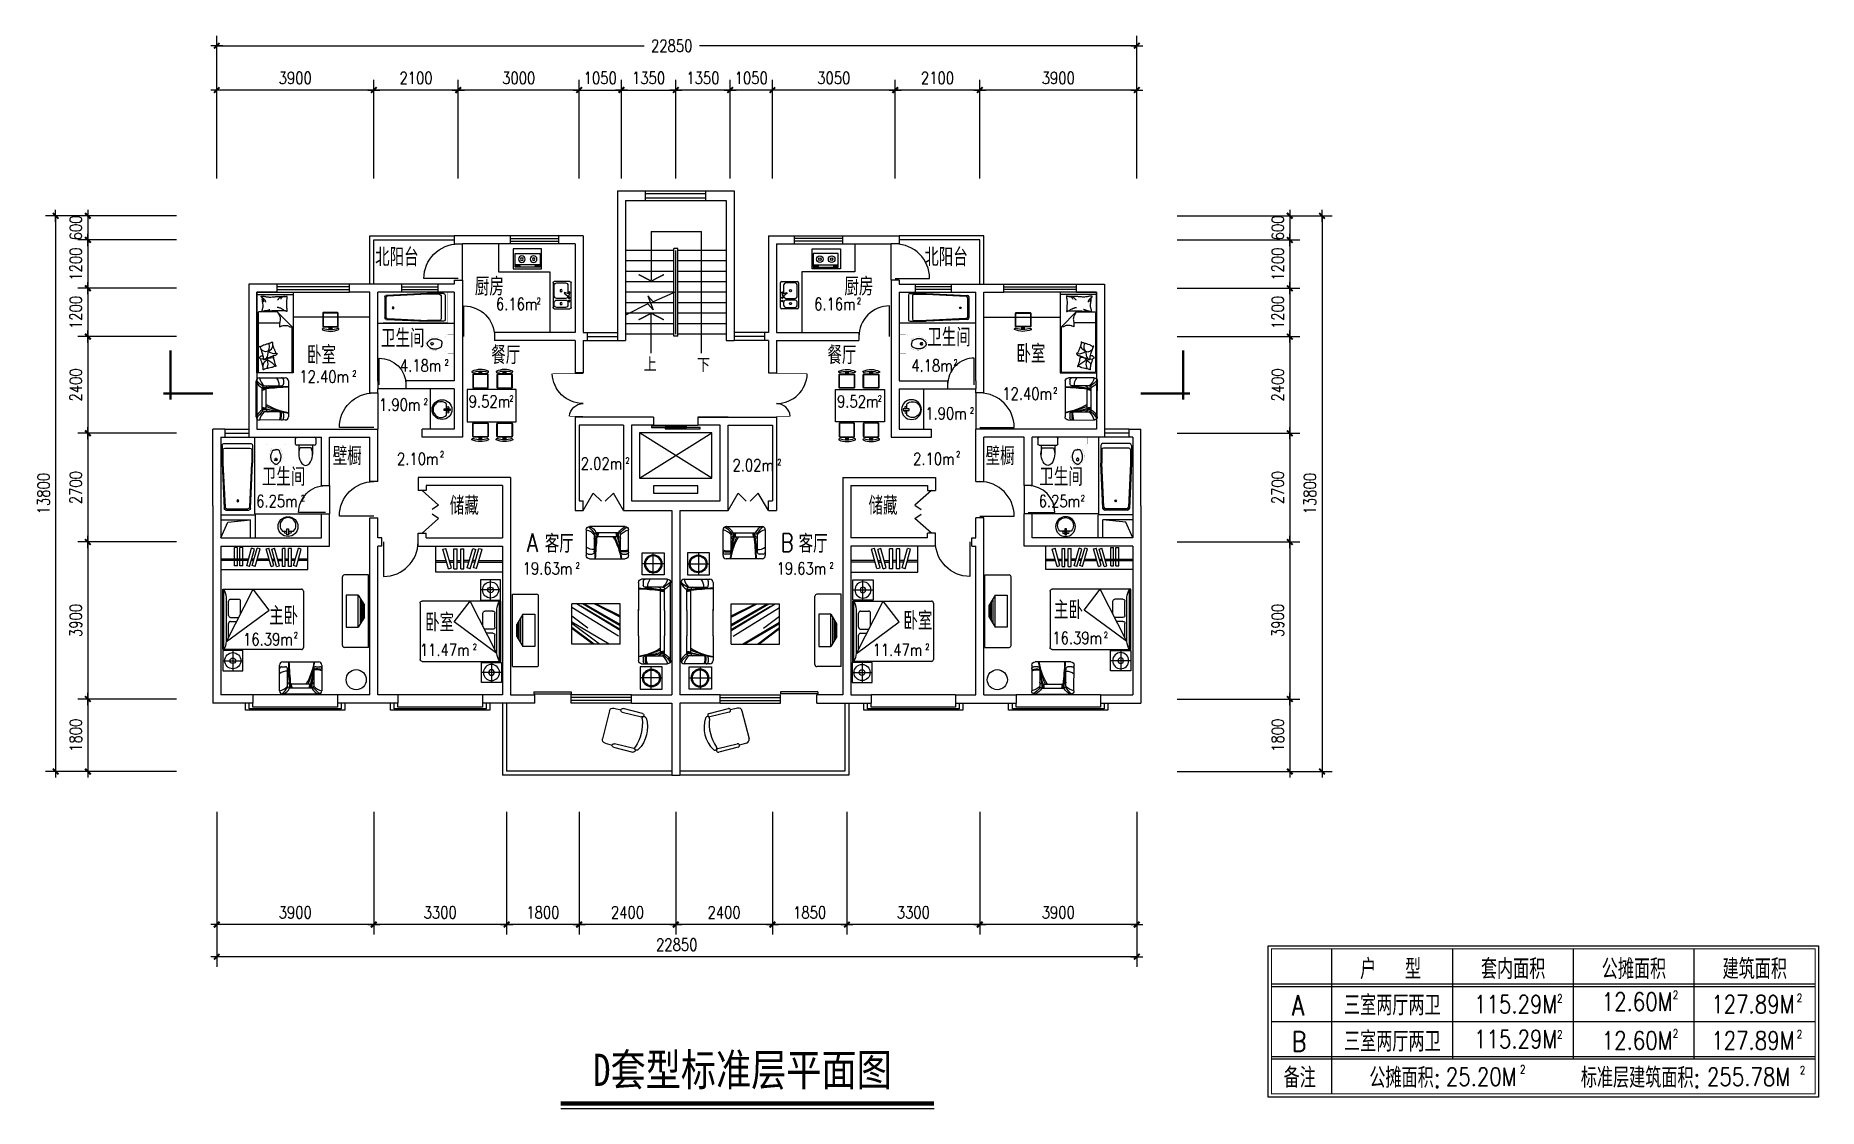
# Model space of a CAD drawing. Header units: millimetres. Extents: x 1816 to 46089, y 521 to 27158.
import ezdxf
from ezdxf.enums import TextEntityAlignment as Align

# ---------------------------------------------------------------- set-up
doc = ezdxf.new("R2010")
doc.units = ezdxf.units.MM
for name, color, linetype in [('--FUR', 4, 'Continuous'), ('AXIS', 3, 'Continuous'), ('DIM', 4, 'Continuous'), ('MPFIXTURE', 11, 'Continuous'), ('PUB_DIM', 3, 'Continuous'), ('PUB_TEXT', 7, 'Continuous'), ('STAIR', 2, 'Continuous'), ('TEXT', 2, 'Continuous'), ('TOILET', 4, 'Continuous'), ('TOTHER', 7, 'Continuous'), ('WALL', 255, 'Continuous'), ('WIN', 4, 'Continuous'), ('WINDOW', 2, 'Continuous'), ('WINDOW_TEXT', 7, 'Continuous'), ('看线', 4, 'Continuous')]:
    doc.layers.add(name, color=color, linetype=linetype)
doc.styles.add('_HZTXT', font='txt.shx', dxfattribs={"bigfont": 'HZTXT.shx'})
doc.styles.add('DIM_FONT', font='SIMPLEX.shx', dxfattribs={"width": 0.8})
doc.styles.add('HZTXT', font='SimSun.ttf', dxfattribs={"width": 0.8})
doc.styles.add('SIMPLEX', font='SIMPLEX.SHX')
doc.styles.get("Standard").update_dxf_attribs({"font": 'arial.ttf'})
doc.styles.add('STYLE1', font='SimSun.ttf', dxfattribs={"width": 0.8})
doc.dimstyles.new('DIMN', dxfattribs={"dimtxt": 300, "dimasz": 1, "dimexe": 250, "dimexo": 300, "dimgap": 150, "dimtad": 1, "dimdec": 0, "dimdsep": 46, "dimtxsty": 'DIM_FONT', "dimblk": '_DIMX', "dimcen": 2.5, "dimclrt": 7, "dimadec": 0, "dimazin": 0, "dimtfac": 1, "dimtdec": 0, "dimtix": 1, "dimtmove": 2, "dimatfit": 3, "dimldrblk": '_DIMX', "dimfxl": 1, "dimtolj": 1, "dimtzin": 0, "dimarcsym": 0})

msp = doc.modelspace()

# ---------------------------------------------------------------- texts
at = {"layer": 'PUB_TEXT', "width": 0.8}
for s, height, style, p in [('北阳台', 450, '_HZTXT', (10246.2, 21431.7)), ('北阳台', 450, '_HZTXT', (23884.2, 21431.7)), ('厨房', 450, '_HZTXT', (12723.5, 20703.4)), ('厨房', 450, '_HZTXT', (21900.8, 20703.4)), (' 2', 150, 'DIM_FONT', (14175.7, 20494)), (' 2', 150, 'DIM_FONT', (22129.4, 20494)), ('卫生间', 450, '_HZTXT', (23958.1, 19440.1)), ('卧室', 450, '_HZTXT', (8554.5, 19002.9)), ('卫生间', 450, '_HZTXT', (10392.9, 19417.4)), ('餐厅', 450, '_HZTXT', (13130.4, 19000.1)), ('餐厅', 450, '_HZTXT', (21479.7, 19000.1)), ('卧室', 450, '_HZTXT', (26172.2, 19033.3)), (' 2', 150, 'DIM_FONT', (11890.6, 18965.2)), (' 2', 150, 'DIM_FONT', (24529.6, 18965.2)), (' 2', 150, 'DIM_FONT', (9598.8, 18693.3)), (' 2', 150, 'DIM_FONT', (13499.5, 18075.3)), (' 2', 150, 'DIM_FONT', (22646.2, 18075.3)), (' 2', 150, 'DIM_FONT', (27006.5, 18268.1)), (' 2', 150, 'DIM_FONT', (11370.7, 17994.7)), (' 2', 150, 'DIM_FONT', (24937.7, 17777.1)), ('壁橱', 450, '_HZTXT', (9193.3, 16490.9)), (' 2', 150, 'DIM_FONT', (11775.1, 16687.2)), (' 2', 150, 'DIM_FONT', (24591.8, 16687.2)), ('壁橱', 450, '_HZTXT', (25407.9, 16490.9)), ('卫生间', 450, '_HZTXT', (7433.8, 15976)), (' 2', 150, 'DIM_FONT', (16381.2, 16532.7)), (' 2', 150, 'DIM_FONT', (20149.6, 16491.1)), ('卫生间', 450, '_HZTXT', (26742.5, 15976)), (' 2', 150, 'DIM_FONT', (8321.2, 15599.9)), ('储藏', 450, '_HZTXT', (12101.5, 15260.3)), ('储藏', 450, '_HZTXT', (22499.7, 15260.3)), (' 2', 150, 'DIM_FONT', (27687.3, 15599.9)), ('A', 450, '_HZTXT', (14014.4, 14341.9)), ('客厅', 450, '_HZTXT', (14460.3, 14315.7)), ('B', 450, '_HZTXT', (20319.2, 14341.9)), ('客厅', 450, '_HZTXT', (20765.1, 14315.7)), (' 2', 150, 'DIM_FONT', (15145.2, 13927.4)), (' 2', 150, 'DIM_FONT', (21450, 13927.4)), ('主卧', 450, '_HZTXT', (7614.2, 12525)), ('卧室', 450, '_HZTXT', (11487.5, 12359.4)), ('卧室', 450, '_HZTXT', (23365.3, 12404.4)), ('主卧', 450, '_HZTXT', (27104.5, 12669.9)), (' 2', 150, 'DIM_FONT', (8143.4, 12196.8)), (' 2', 150, 'DIM_FONT', (12590.3, 11905.5)), (' 2', 150, 'DIM_FONT', (23829, 11907)), (' 2', 150, 'DIM_FONT', (28261.8, 12201)), ('户  型', 500, '_HZTXT', (34708.9, 3730.1)), ('套内面积', 500, '_HZTXT', (37708.9, 3730.1)), ('公摊面积', 500, '_HZTXT', (40708.9, 3730.1)), ('建筑面积', 500, '_HZTXT', (43708.9, 3730.1)), ('A', 500, '_HZTXT', (33008.9, 2830.1)), ('三室两厅两卫', 500, '_HZTXT', (34308.9, 2830.1)), ('115.29M', 450, '_HZTXT', (37539.4, 2880.1)), (' 2', 200, '_HZTXT', (39457.3, 3152.7)), ('12.60M', 450, '_HZTXT', (40708.9, 2943.8)), (' 2', 200, '_HZTXT', (42330.3, 3242.4)), ('127.89M', 450, '_HZTXT', (43429.8, 2880.1)), (' 2', 200, '_HZTXT', (45409.8, 3162.7)), ('B', 500, '_HZTXT', (33008.9, 1930.1)), ('三室两厅两卫', 500, '_HZTXT', (34308.9, 1930.1)), ('115.29M', 450, '_HZTXT', (37539.4, 2014.4)), (' 2', 200, '_HZTXT', (39457.3, 2252.7)), ('12.60M', 450, '_HZTXT', (40708.9, 1980.1)), (' 2', 200, '_HZTXT', (42330.3, 2282.6)), ('127.89M', 450, '_HZTXT', (43429.8, 1980.1)), (' 2', 200, '_HZTXT', (45409.8, 2262.7)), ('D套型标准层平面图', 800, 'STYLE1', (15658.4, 1077)), ('备注', 500, '_HZTXT', (32808.9, 1030.1)), ('公摊面积:', 500, '_HZTXT', (34937.9, 1030.1)), ('25.20M', 450, '_HZTXT', (36837.6, 1080.1)), (' 2', 200, '_HZTXT', (38534.8, 1389.5)), ('标准层建筑面积:', 500, '_HZTXT', (40188.9, 1030.1)), ('255.78M', 450, '_HZTXT', (43323, 1080.1)), (' 2', 200, '_HZTXT', (45487, 1369.6))]:
    msp.add_text(s, height=height, dxfattribs=dict(at, style=style)).set_placement(p)
at = {"layer": 'PUB_TEXT', "style": 'DIM_FONT', "width": 0.8}
for s, p in [('6.16m', (14275.7, 20494)), ('6.16m', (22178.7, 20494)), ('4.18m', (11890.6, 18965.2)), ('4.18m', (24591, 18965.2)), ('12.40m', (9598.8, 18693.3)), ('9.52m', (13599.5, 18075.3)), ('9.52m', (22746.2, 18075.3)), ('12.40m', (27057.3, 18268.1)), ('1.90m', (11370.7, 17994.7)), ('1.90m', (24937.7, 17777.1)), ('2.10m', (11818.7, 16649.6)), ('2.02m', (16381.2, 16532.7)), ('2.02m', (20149.6, 16491.1)), ('2.10m', (24635.4, 16649.6)), ('6.25m', (8321.2, 15599.9)), ('6.25m', (27754.5, 15599.9)), ('19.63m', (15145.2, 13927.4)), ('19.63m', (21450, 13927.4)), ('16.39m', (8200.8, 12168.1)), ('11.47m', (12590.3, 11905.5)), ('11.47m', (23834.4, 11907)), ('16.39m', (28299.6, 12201))]:
    msp.add_text(s, height=300, dxfattribs=at).set_placement(p, align=Align.MIDDLE_RIGHT)
at = {"layer": 'TEXT', "style": 'HZTXT', "width": 0.8}
for s, p in [('上', (16914.7, 18855.7)), ('下', (18238.8, 18839.9))]:
    msp.add_text(s, height=300, dxfattribs=at).set_placement(p)

# ---------------------------------------------------------------- blocks, each defined once
blk = doc.blocks.new('_DIMX')
blk.add_line((-150, 0), (150, 0))
at = {"const_width": 50}
blk.add_lwpolyline([(-70, -70), (70, 70)], dxfattribs=at)
blk = doc.blocks.new('*D65')
at = {"layer": 'AXIS', "color": 0, "lineweight": -2, "transparency": 16777216}
for p, q in [((6313, 7885), (6313, 4035)), ((29163, 7885), (29163, 4035)), ((29162, 4285), (6314, 4285))]:
    blk.add_line(p, q, dxfattribs=at)
at = {"layer": 'DEFPOINTS', "color": 0, "transparency": 16777216}
for p in [(6313, 7885), (29163, 7885), (6313, 4285)]:
    blk.add_point(p, dxfattribs=at)
at = {"layer": 'AXIS', "color": 0, "lineweight": -2, "transparency": 16777216, "rotation": 180}
blk.add_blockref('_DIMX', (6313, 4285), dxfattribs=at)
at = {"layer": 'AXIS', "color": 0, "lineweight": -2, "transparency": 16777216}
blk.add_blockref('_DIMX', (29163, 4285), dxfattribs=at)
at = {"layer": 'AXIS', "color": 4, "transparency": 16777216, "insert": (17738, 4585), "char_height": 300, "attachment_point": 5, "style": 'DIM_FONT'}
blk.add_mtext('\\A1;22850', dxfattribs=at)
blk = doc.blocks.new('*D66')
at = {"layer": 'AXIS', "color": 0, "lineweight": -2, "transparency": 16777216}
for p, q in [((15313, 7885), (15313, 4835)), ((17713, 7885), (17713, 4835)), ((17712, 5085), (15314, 5085))]:
    blk.add_line(p, q, dxfattribs=at)
at = {"layer": 'DEFPOINTS', "color": 0, "transparency": 16777216}
for p in [(15313, 7885), (17713, 7885), (15313, 5085)]:
    blk.add_point(p, dxfattribs=at)
at = {"layer": 'AXIS', "color": 0, "lineweight": -2, "transparency": 16777216, "rotation": 180}
blk.add_blockref('_DIMX', (15313, 5085), dxfattribs=at)
at = {"layer": 'AXIS', "color": 0, "lineweight": -2, "transparency": 16777216}
blk.add_blockref('_DIMX', (17713, 5085), dxfattribs=at)
at = {"layer": 'AXIS', "color": 4, "transparency": 16777216, "insert": (16513, 5385), "char_height": 300, "attachment_point": 5, "style": 'DIM_FONT'}
blk.add_mtext('\\A1;2400', dxfattribs=at)
blk = doc.blocks.new('*D67')
at = {"layer": 'AXIS', "color": 0, "lineweight": -2, "transparency": 16777216}
for p, q in [((6313, 23608), (6313, 27158)), ((29163, 23608), (29163, 27158)), ((6314, 26908), (16926, 26908)), ((29162, 26908), (18300, 26908))]:
    blk.add_line(p, q, dxfattribs=at)
at = {"layer": 'DEFPOINTS', "color": 0, "transparency": 16777216}
for p in [(6313, 26908), (6313, 23608), (29163, 23608)]:
    blk.add_point(p, dxfattribs=at)
at = {"layer": 'AXIS', "color": 0, "lineweight": -2, "transparency": 16777216, "rotation": 180}
blk.add_blockref('_DIMX', (6313, 26908), dxfattribs=at)
at = {"layer": 'AXIS', "color": 0, "lineweight": -2, "transparency": 16777216}
blk.add_blockref('_DIMX', (29163, 26908), dxfattribs=at)
at = {"layer": 'AXIS', "color": 4, "transparency": 16777216, "insert": (17613, 26908), "char_height": 300, "attachment_point": 5, "style": 'DIM_FONT'}
blk.add_mtext('\\A1;22850', dxfattribs=at)
blk = doc.blocks.new('SOFA3')
for p, q in [((-932, -1910), (-932, -1270)), ((-882, -1310), (-782, -1310)), ((-852, -1190), (-358, -1190)), ((-358, -1190), (-343, -1190)), ((-343, -1190), (37, -1190)), ((-33, -1310), (67, -1310)), ((117, -1270), (117, -1910)), ((-732, -1790), (-732, -1360)), ((-732, -1360), (-682, -1740)), ((-358, -1740), (-682, -1740)), ((-682, -1740), (-682, -1840)), ((-343, -1740), (-358, -1740)), ((-133, -1740), (-343, -1740)), ((-83, -1360), (-133, -1740)), ((-133, -1740), (-133, -1840)), ((-83, -1360), (-83, -1790)), ((-358, -1990), (-852, -1990)), ((-358, -1840), (-682, -1840)), ((-343, -1840), (-358, -1840)), ((-343, -1990), (-358, -1990)), ((-133, -1840), (-343, -1840)), ((37, -1990), (-343, -1990))]:
    blk.add_line(p, q)
for centre, radius, start, end in [((-852, -1270), 80, 90, 180), ((-882, -1360), 50, 90, 180), ((-782, -1360), 50, 0, 90), ((4347, -1100), 5060, 181.0239, 187.2708), ((7664, -858), 8369, 182.2715, 186.0474), ((-1519, -971), 1466, 328.3611, 351.4059), ((-2590, -705), 2583, 336.369, 349.1707), ((-33, -1360), 50, 90, 180), ((37, -1270), 80, 0, 90), ((67, -1360), 50, 0, 90), ((-756, -1691), 271, 84.8926, 130.4351), ((-682, -1690), 50, 180, 270), ((-207, -1841), 448, 166.9893, 179.8812), ((-221, -1689), 426, 186.9031, 200.7977), ((-12019, 131), 11986, 350.5363, 351.0206), ((2504, -1941), 2678, 175.7021, 177.8453), ((-2937, -950), 2884, 344.097, 352.1006), ((-891, -1914), 748, 5.6708, 13.4443), ((-133, -1690), 50, 270, 0), ((-10, -1874), 511, 75.5358, 98.1503), ((-13, -1723), 337, 67.3327, 102.0398), ((-1004, -1564), 353, 281.6872, 320.2403), ((-852, -1910), 80, 180, 270), ((-1359, -1438), 734, 311.5392, 329.3518), ((-942, -1717), 287, 288.1483, 334.699), ((-682, -1790), 50, 180, 270), ((-133, -1790), 50, 270, 0), ((175, -1663), 355, 209.9501, 247.2025), ((324, -1528), 512, 215.1198, 241.4668), ((200, -1545), 374, 220.865, 257.2075), ((37, -1910), 80, 270, 0)]:
    blk.add_arc(centre, radius, start, end)
blk = doc.blocks.new('M_C32CXI')
for p, q in [((-188, 275), (87, 275)), ((212, 250), (112, 250)), ((87, 225), (-188, 225)), ((262, 200), (262, -200)), ((-188, -225), (87, -225)), ((87, -275), (-188, -275)), ((212, -250), (112, -250))]:
    blk.add_line(p, q)
for centre, radius, start, end in [((-188, 250), 25, 90, 270), ((87, 250), 25, 270, 90), ((212, 200), 50, 0, 90), ((111, 0), 426, 148.1092, 211.8908), ((-227, 210), 28.1, 338.7607, 148.1092), ((314, 0), 552, 158.7607, 201.2393), ((-227, -210), 28.1, 211.8908, 21.2393), ((-188, -250), 25, 90, 270), ((87, -250), 25, 270, 90), ((212, -200), 50, 270, 0)]:
    blk.add_arc(centre, radius, start, end)
at = {"width": 0.8, "flags": 9}
for tag in ['XSIZE', 'YSIZE']:
    blk.add_attdef(tag, (0, 0), '', height=0.5, dxfattribs=at)
blk = doc.blocks.new('*D69')
at = {"layer": 'DEFPOINTS', "color": 0, "transparency": 16777216}
for p in [(15313, 25808), (16363, 25808), (16363, 25808)]:
    blk.add_point(p, dxfattribs=at)
at = {"layer": 'PUB_DIM', "color": 0, "lineweight": -2, "transparency": 16777216}
for p, q in [((15312, 25808), (15311, 25808)), ((15313, 25808), (15313, 26058)), ((15313, 25808), (16363, 25808)), ((16363, 25808), (16363, 26058)), ((16364, 25808), (16365, 25808))]:
    blk.add_line(p, q, dxfattribs=at)
blk.add_blockref('_DIMX', (15313, 25808), dxfattribs=at)
at = {"layer": 'PUB_DIM', "color": 0, "lineweight": -2, "transparency": 16777216, "rotation": 180}
blk.add_blockref('_DIMX', (16363, 25808), dxfattribs=at)
at = {"layer": 'PUB_DIM', "color": 4, "transparency": 16777216, "insert": (15838, 26108), "char_height": 300, "attachment_point": 5, "style": 'DIM_FONT'}
blk.add_mtext('\\A1;1050', dxfattribs=at)
blk = doc.blocks.new('*D70')
at = {"layer": 'AXIS', "color": 0, "lineweight": -2, "transparency": 16777216}
for p, q in [((5313, 22685), (2063, 22685)), ((2313, 22684), (2313, 8886)), ((5313, 8885), (2063, 8885))]:
    blk.add_line(p, q, dxfattribs=at)
at = {"layer": 'DEFPOINTS', "color": 0, "transparency": 16777216}
for p in [(5313, 22685), (2313, 8885), (5313, 8885)]:
    blk.add_point(p, dxfattribs=at)
at = {"layer": 'AXIS', "color": 0, "lineweight": -2, "transparency": 16777216}
for p, rotation in [((2313, 22685), 90), ((2313, 8885), 270)]:
    blk.add_blockref('_DIMX', p, dxfattribs=dict(at, rotation=rotation))
at = {"layer": 'AXIS', "color": 4, "transparency": 16777216, "insert": (2013, 15785), "char_height": 300, "attachment_point": 5, "rotation": 90, "style": 'DIM_FONT'}
blk.add_mtext('\\A1;13800', dxfattribs=at)
blk = doc.blocks.new('*D71')
at = {"layer": 'AXIS', "color": 0, "lineweight": -2, "transparency": 16777216}
for p, q in [((5313, 17285), (2863, 17285)), ((3113, 17284), (3113, 14586)), ((5313, 14585), (2863, 14585))]:
    blk.add_line(p, q, dxfattribs=at)
at = {"layer": 'DEFPOINTS', "color": 0, "transparency": 16777216}
for p in [(5313, 17285), (3113, 14585), (5313, 14585)]:
    blk.add_point(p, dxfattribs=at)
at = {"layer": 'AXIS', "color": 0, "lineweight": -2, "transparency": 16777216}
for p, rotation in [((3113, 17285), 90), ((3113, 14585), 270)]:
    blk.add_blockref('_DIMX', p, dxfattribs=dict(at, rotation=rotation))
at = {"layer": 'AXIS', "color": 4, "transparency": 16777216, "insert": (2813, 15935), "char_height": 300, "attachment_point": 5, "rotation": 90, "style": 'DIM_FONT'}
blk.add_mtext('\\A1;2700', dxfattribs=at)
blk = doc.blocks.new('M_E33IEP')
for p, q in [((44, -21), (44, 20)), ((44, 20), (194, 20)), ((135, 135), (135, 20)), ((194, 20), (194, -21)), ((194, -21), (44, -21)), ((135, -21), (135, -144))]:
    blk.add_line(p, q)
for centre, radius in [((248, -5), 246), ((106, 56), 26.7), ((105, -55), 26.7)]:
    blk.add_circle(centre, radius)
blk.add_arc((274, -5), 197, 225.2527, 134.7473)
at = {"style": 'DIM_FONT', "width": 0.8, "flags": 9}
for tag in ['XSIZE', 'YSIZE']:
    blk.add_attdef(tag, (0, 0), '', height=0.5, dxfattribs=at)
at = {"width": 0.8, "flags": 9}
for tag in ['XSIZE', 'YSIZE']:
    blk.add_attdef(tag, (2, -251), '', height=150, dxfattribs=at)
blk = doc.blocks.new('*D72')
at = {"layer": 'AXIS', "color": 0, "lineweight": -2, "transparency": 16777216}
for p, q in [((6313, 7885), (6313, 4835)), ((10213, 7885), (10213, 4835)), ((10212, 5085), (6314, 5085))]:
    blk.add_line(p, q, dxfattribs=at)
at = {"layer": 'DEFPOINTS', "color": 0, "transparency": 16777216}
for p in [(6313, 7885), (10213, 7885), (6313, 5085)]:
    blk.add_point(p, dxfattribs=at)
at = {"layer": 'AXIS', "color": 0, "lineweight": -2, "transparency": 16777216, "rotation": 180}
blk.add_blockref('_DIMX', (6313, 5085), dxfattribs=at)
at = {"layer": 'AXIS', "color": 0, "lineweight": -2, "transparency": 16777216}
blk.add_blockref('_DIMX', (10213, 5085), dxfattribs=at)
at = {"layer": 'AXIS', "color": 4, "transparency": 16777216, "insert": (8263, 5385), "char_height": 300, "attachment_point": 5, "style": 'DIM_FONT'}
blk.add_mtext('\\A1;3900', dxfattribs=at)
blk = doc.blocks.new('YC')
at = {"layer": 'MPFIXTURE'}
for p, q in [((-2016, 105), (-2016, 605)), ((-1936, 605), (-2016, 605)), ((-1936, 105), (-1936, 605)), ((-1872, 105), (-1872, 605)), ((-1792, 605), (-1872, 605)), ((-1792, 105), (-1792, 605)), ((-1684, 107), (-1547, 588)), ((-1607, 85), (-1470, 566)), ((-1470, 566), (-1547, 588)), ((-1529, 110), (-1392, 591)), ((-1452, 88), (-1315, 569)), ((-1315, 569), (-1392, 591)), ((-1150, 569), (-1073, 591)), ((-1012, 88), (-1150, 569)), ((-936, 110), (-1073, 591)), ((-995, 566), (-918, 588)), ((-858, 85), (-995, 566)), ((-781, 107), (-918, 588)), ((-698, 81), (-698, 581)), ((-618, 581), (-698, 581)), ((-618, 81), (-618, 581)), ((-529, 81), (-529, 581)), ((-449, 581), (-529, 581)), ((-449, 81), (-449, 581)), ((-391, 108), (-254, 589)), ((-314, 86), (-177, 567)), ((-177, 567), (-254, 589)), ((0, 0), (0, 650)), ((-1633, 287), (-2400, 287)), ((-1644, 247), (-2400, 247)), ((-2400, 0), (-1130, 0)), ((-2016, 287), (-2049, 287)), ((-2016, 247), (-2049, 247)), ((-1936, 105), (-2016, 105)), ((-1872, 287), (-1936, 287)), ((-1872, 287), (-1936, 287)), ((-1872, 247), (-1936, 247)), ((-1872, 247), (-1936, 247)), ((-1792, 105), (-1872, 105)), ((-1633, 287), (-1792, 287)), ((-1644, 247), (-1792, 247)), ((-1607, 85), (-1684, 107)), ((-1490, 247), (-1561, 247)), ((-1479, 287), (-1549, 287)), ((-1452, 88), (-1529, 110)), ((-1356, 247), (-1407, 247)), ((-1058, 247), (-1407, 247)), ((-1298, 247), (-1404, 247)), ((-1069, 287), (-1395, 287)), ((-1130, 0), (0, 0)), ((-1012, 88), (-936, 110)), ((-986, 287), (-915, 287)), ((-975, 247), (-904, 247)), ((-858, 85), (-781, 107)), ((-832, 287), (-698, 287)), ((-821, 247), (-698, 247)), ((-618, 81), (-698, 81)), ((-529, 287), (-618, 287)), ((-529, 247), (-618, 247)), ((-449, 81), (-529, 81)), ((-340, 286), (-449, 286)), ((-352, 246), (-449, 246)), ((-340, 286), (-438, 286)), ((-352, 246), (-438, 246)), ((-314, 86), (-391, 108)), ((0, 246), (-269, 246)), ((0, 286), (-257, 286))]:
    blk.add_line(p, q, dxfattribs=at)
blk = doc.blocks.new('BED1')
at = {"linetype": 'Continuous'}
for p, q in [((-2023, -63), (-73, -63)), ((-1995, -1563), (-1995, -63)), ((-1831, -313), (-1631, -313)), ((-23, -113), (-23, -1513)), ((-1831, -763), (-1624, -763)), ((-1831, -863), (-1675, -863)), ((-73, -1563), (-2023, -1563))]:
    blk.add_line(p, q, dxfattribs=at)
for p, q in [((-2023, -1563), (-2023, -63)), ((-1931, -1363), (-1266, -63)), ((-1931, -1363), (-1931, -263)), ((-1881, -713), (-1881, -363)), ((-1581, -679), (-1581, -363)), ((-871, -583), (-1266, -63)), ((-1931, -1363), (-871, -583)), ((-1881, -1266), (-1881, -913))]:
    blk.add_line(p, q)
for centre, radius, start, end in [((-2502, -336), 576, 7.2531, 28.2773), ((-1831, -363), 50, 90, 180), ((-1631, -363), 50, 0, 90), ((-1831, -713), 50, 180, 270), ((-1831, -913), 50, 90, 180), ((-2397, -1324), 468, 329.2604, 355.2092)]:
    blk.add_arc(centre, radius, start, end)
for centre, start, end in [((-73, -113), 0, 90), ((-73, -1513), 270, 0)]:
    blk.add_arc(centre, 50, start, end, dxfattribs=at)
blk = doc.blocks.new('BADBOX')
for p, q in [((504, 502), (4, 502)), ((4, 502), (4, 2)), ((254, 502), (254, 2)), ((504, 2), (504, 502)), ((4, 252), (504, 252)), ((4, 2), (504, 2))]:
    blk.add_line(p, q)
for radius in [200, 70]:
    blk.add_circle((254, 252), radius)
blk = doc.blocks.new('TAIDENG')
at = {"xscale": -1, "rotation": 180}
blk.add_blockref('BADBOX', (-563, -93), dxfattribs=at)
blk = doc.blocks.new('*D73')
at = {"layer": 'AXIS', "color": 0, "lineweight": -2, "transparency": 16777216}
for p, q in [((5313, 14585), (2863, 14585)), ((3113, 14584), (3113, 10686)), ((5313, 10685), (2863, 10685))]:
    blk.add_line(p, q, dxfattribs=at)
at = {"layer": 'DEFPOINTS', "color": 0, "transparency": 16777216}
for p in [(5313, 14585), (3113, 10685), (5313, 10685)]:
    blk.add_point(p, dxfattribs=at)
at = {"layer": 'AXIS', "color": 0, "lineweight": -2, "transparency": 16777216}
for p, rotation in [((3113, 14585), 90), ((3113, 10685), 270)]:
    blk.add_blockref('_DIMX', p, dxfattribs=dict(at, rotation=rotation))
at = {"layer": 'AXIS', "color": 4, "transparency": 16777216, "insert": (2813, 12635), "char_height": 300, "attachment_point": 5, "rotation": 90, "style": 'DIM_FONT'}
blk.add_mtext('\\A1;3900', dxfattribs=at)
blk = doc.blocks.new('*D62')
at = {"layer": 'AXIS', "color": 0, "lineweight": -2, "transparency": 16777216}
for p, q in [((5313, 10685), (2863, 10685)), ((3113, 10684), (3113, 8886)), ((5313, 8885), (2863, 8885))]:
    blk.add_line(p, q, dxfattribs=at)
at = {"layer": 'DEFPOINTS', "color": 0, "transparency": 16777216}
for p in [(5313, 10685), (3113, 8885), (5313, 8885)]:
    blk.add_point(p, dxfattribs=at)
at = {"layer": 'AXIS', "color": 0, "lineweight": -2, "transparency": 16777216}
for p, rotation in [((3113, 10685), 90), ((3113, 8885), 270)]:
    blk.add_blockref('_DIMX', p, dxfattribs=dict(at, rotation=rotation))
at = {"layer": 'AXIS', "color": 4, "transparency": 16777216, "insert": (2813, 9785), "char_height": 300, "attachment_point": 5, "rotation": 90, "style": 'DIM_FONT'}
blk.add_mtext('\\A1;1800', dxfattribs=at)
blk = doc.blocks.new('*D63')
at = {"layer": 'AXIS', "color": 0, "lineweight": -2, "transparency": 16777216}
for p, q in [((10213, 7885), (10213, 4835)), ((13513, 7885), (13513, 4835)), ((13512, 5085), (10214, 5085))]:
    blk.add_line(p, q, dxfattribs=at)
at = {"layer": 'DEFPOINTS', "color": 0, "transparency": 16777216}
for p in [(10213, 7885), (13513, 7885), (10213, 5085)]:
    blk.add_point(p, dxfattribs=at)
at = {"layer": 'AXIS', "color": 0, "lineweight": -2, "transparency": 16777216, "rotation": 180}
blk.add_blockref('_DIMX', (10213, 5085), dxfattribs=at)
at = {"layer": 'AXIS', "color": 0, "lineweight": -2, "transparency": 16777216}
blk.add_blockref('_DIMX', (13513, 5085), dxfattribs=at)
at = {"layer": 'AXIS', "color": 4, "transparency": 16777216, "insert": (11863, 5385), "char_height": 300, "attachment_point": 5, "style": 'DIM_FONT'}
blk.add_mtext('\\A1;3300', dxfattribs=at)
blk = doc.blocks.new('*D64')
at = {"layer": 'AXIS', "color": 0, "lineweight": -2, "transparency": 16777216}
for p, q in [((13513, 7885), (13513, 4835)), ((15313, 7885), (15313, 4835)), ((15312, 5085), (13514, 5085))]:
    blk.add_line(p, q, dxfattribs=at)
at = {"layer": 'DEFPOINTS', "color": 0, "transparency": 16777216}
for p in [(13513, 7885), (15313, 7885), (13513, 5085)]:
    blk.add_point(p, dxfattribs=at)
at = {"layer": 'AXIS', "color": 0, "lineweight": -2, "transparency": 16777216, "rotation": 180}
blk.add_blockref('_DIMX', (13513, 5085), dxfattribs=at)
at = {"layer": 'AXIS', "color": 0, "lineweight": -2, "transparency": 16777216}
blk.add_blockref('_DIMX', (15313, 5085), dxfattribs=at)
at = {"layer": 'AXIS', "color": 4, "transparency": 16777216, "insert": (14413, 5385), "char_height": 300, "attachment_point": 5, "style": 'DIM_FONT'}
blk.add_mtext('\\A1;1800', dxfattribs=at)
blk = doc.blocks.new('ZW')
at = {"layer": '--FUR'}
blk.add_blockref('TAIDENG', (608, 3011), dxfattribs=at)
at = {"layer": '--FUR', "xscale": -1, "rotation": 180}
blk.add_blockref('TAIDENG', (586, 271), dxfattribs=at)
at = {"layer": 'MPFIXTURE'}
blk.add_blockref('BED1', (2071, 2454), dxfattribs=at)
blk = doc.blocks.new('M_B4ONN')
for p, q in [((-0.587, 1.382), (0.587, 1.382)), ((-0.587, 0.5), (-0.587, 1.382)), ((0.587, 1.382), (0.587, 0.5)), ((-0.543, 1.201), (0.543, 1.201)), ((-0.543, 0.5), (-0.543, 1.201)), ((0.543, 1.201), (0.543, 0.5)), ((-0.5, 1.02), (0.5, 1.02)), ((-0.5, 0.5), (-0.5, 1.02)), ((0.5, 1.02), (0.5, 0.5)), ((-0.5, -0.5), (0.5, -0.5))]:
    blk.add_line(p, q)
blk = doc.blocks.new('_DBLK')
blk.add_line((-0.45, 0), (-0.45, -0.95))
blk.add_arc((-0.45, 0), 0.95, 270, 0)
at = {"layer": 'WINDOW_TEXT', "style": 'SIMPLEX', "flags": 9}
blk.add_attdef('A', text='', height=1, dxfattribs=at).set_placement((0, 1.5), align=Align.MIDDLE)
blk = doc.blocks.new('*D74')
at = {"layer": 'AXIS', "color": 0, "lineweight": -2, "transparency": 16777216}
for p, q in [((6313, 23608), (6313, 26058)), ((10212, 25808), (6314, 25808)), ((10213, 23608), (10213, 26058))]:
    blk.add_line(p, q, dxfattribs=at)
at = {"layer": 'DEFPOINTS', "color": 0, "transparency": 16777216}
for p in [(6313, 25808), (6313, 23608), (10213, 23608)]:
    blk.add_point(p, dxfattribs=at)
at = {"layer": 'AXIS', "color": 0, "lineweight": -2, "transparency": 16777216, "rotation": 180}
blk.add_blockref('_DIMX', (6313, 25808), dxfattribs=at)
at = {"layer": 'AXIS', "color": 0, "lineweight": -2, "transparency": 16777216}
blk.add_blockref('_DIMX', (10213, 25808), dxfattribs=at)
at = {"layer": 'AXIS', "color": 4, "transparency": 16777216, "insert": (8263, 26108), "char_height": 300, "attachment_point": 5, "style": 'DIM_FONT'}
blk.add_mtext('\\A1;3900', dxfattribs=at)
blk = doc.blocks.new('M_E10')
for p, q in [((-740, -70), (-740, -680)), ((-700, -30), (-302, -30)), ((-640, -90), (-640, -660)), ((-600, -50), (-300, -50)), ((-300, -50), (695, -96)), ((-298, -30), (724, -76)), ((730, -136), (730, -614)), ((760, -116), (760, -634)), ((-700, -720), (-302, -720)), ((-600, -700), (-300, -700)), ((695, -654), (-300, -700)), ((685, -654), (-300, -700)), ((724, -674), (-298, -720))]:
    blk.add_line(p, q)
at = {"const_width": 1.5}
for points in [[(-800, 0), (800, 0)], [(-800, -750), (-800, 0)], [(800, 0), (800, -750)], [(800, -750), (-800, -750)]]:
    blk.add_lwpolyline(points, dxfattribs=at)
for radius in [20, 16]:
    blk.add_circle((550, -386), radius)
for centre, start, end in [((-700, -70), 90, 180), ((-600, -90), 90, 180), ((-302, -70), 83.7966, 90), ((690, -136), 0, 83.3675), ((720, -116), 0, 83.7966), ((-700, -680), 180, 270), ((-600, -660), 180, 270), ((-302, -680), 270, 276.2034), ((690, -614), 276.6325, 0), ((720, -634), 276.2034, 0)]:
    blk.add_arc(centre, 40, start, end)
at = {"width": 0.8, "flags": 9}
for tag in ['XSIZE', 'YSIZE']:
    blk.add_attdef(tag, (0, 0), '', height=0.5, dxfattribs=at)
blk = doc.blocks.new('*D75')
at = {"layer": 'AXIS', "color": 0, "lineweight": -2, "transparency": 16777216}
for p, q in [((5313, 22685), (2863, 22685)), ((3113, 22686), (3113, 22687)), ((3113, 22685), (3113, 22085)), ((5313, 22085), (2863, 22085)), ((3113, 22084), (3113, 22083))]:
    blk.add_line(p, q, dxfattribs=at)
at = {"layer": 'DEFPOINTS', "color": 0, "transparency": 16777216}
for p in [(5313, 22685), (3113, 22085), (5313, 22085)]:
    blk.add_point(p, dxfattribs=at)
at = {"layer": 'AXIS', "color": 0, "lineweight": -2, "transparency": 16777216}
for p, rotation in [((3113, 22685), 270), ((3113, 22085), 90)]:
    blk.add_blockref('_DIMX', p, dxfattribs=dict(at, rotation=rotation))
at = {"layer": 'AXIS', "color": 4, "transparency": 16777216, "insert": (2813, 22385), "char_height": 300, "attachment_point": 5, "rotation": 90, "style": 'DIM_FONT'}
blk.add_mtext('\\A1;600', dxfattribs=at)
blk = doc.blocks.new('*D76')
at = {"layer": 'AXIS', "color": 0, "lineweight": -2, "transparency": 16777216}
for p, q in [((5313, 19685), (2863, 19685)), ((3113, 19684), (3113, 17286)), ((5313, 17285), (2863, 17285))]:
    blk.add_line(p, q, dxfattribs=at)
at = {"layer": 'DEFPOINTS', "color": 0, "transparency": 16777216}
for p in [(5313, 19685), (3113, 17285), (5313, 17285)]:
    blk.add_point(p, dxfattribs=at)
at = {"layer": 'AXIS', "color": 0, "lineweight": -2, "transparency": 16777216}
for p, rotation in [((3113, 19685), 90), ((3113, 17285), 270)]:
    blk.add_blockref('_DIMX', p, dxfattribs=dict(at, rotation=rotation))
at = {"layer": 'AXIS', "color": 4, "transparency": 16777216, "insert": (2813, 18485), "char_height": 300, "attachment_point": 5, "rotation": 90, "style": 'DIM_FONT'}
blk.add_mtext('\\A1;2400', dxfattribs=at)
blk = doc.blocks.new('*D77')
at = {"layer": 'AXIS', "color": 0, "lineweight": -2, "transparency": 16777216}
for p, q in [((5313, 22085), (2863, 22085)), ((3113, 22084), (3113, 20886)), ((5313, 20885), (2863, 20885))]:
    blk.add_line(p, q, dxfattribs=at)
at = {"layer": 'DEFPOINTS', "color": 0, "transparency": 16777216}
for p in [(5313, 22085), (3113, 20885), (5313, 20885)]:
    blk.add_point(p, dxfattribs=at)
at = {"layer": 'AXIS', "color": 0, "lineweight": -2, "transparency": 16777216}
for p, rotation in [((3113, 22085), 90), ((3113, 20885), 270)]:
    blk.add_blockref('_DIMX', p, dxfattribs=dict(at, rotation=rotation))
at = {"layer": 'AXIS', "color": 4, "transparency": 16777216, "insert": (2813, 21485), "char_height": 300, "attachment_point": 5, "rotation": 90, "style": 'DIM_FONT'}
blk.add_mtext('\\A1;1200', dxfattribs=at)
blk = doc.blocks.new('*D78')
at = {"layer": 'AXIS', "color": 0, "lineweight": -2, "transparency": 16777216}
for p, q in [((5313, 20885), (2863, 20885)), ((3113, 20884), (3113, 19686)), ((5313, 19685), (2863, 19685))]:
    blk.add_line(p, q, dxfattribs=at)
at = {"layer": 'DEFPOINTS', "color": 0, "transparency": 16777216}
for p in [(5313, 20885), (3113, 19685), (5313, 19685)]:
    blk.add_point(p, dxfattribs=at)
at = {"layer": 'AXIS', "color": 0, "lineweight": -2, "transparency": 16777216}
for p, rotation in [((3113, 20885), 90), ((3113, 19685), 270)]:
    blk.add_blockref('_DIMX', p, dxfattribs=dict(at, rotation=rotation))
at = {"layer": 'AXIS', "color": 4, "transparency": 16777216, "insert": (2813, 20285), "char_height": 300, "attachment_point": 5, "rotation": 90, "style": 'DIM_FONT'}
blk.add_mtext('\\A1;1200', dxfattribs=at)
blk = doc.blocks.new('_WBLK')
for p, q in [((-0.5, 0.5), (0.5, 0.5)), ((0.5, 0.167), (-0.5, 0.167)), ((0.5, -0.167), (-0.5, -0.167)), ((-0.5, -0.5), (0.5, -0.5))]:
    blk.add_line(p, q)
at = {"layer": 'WINDOW_TEXT', "style": 'SIMPLEX', "flags": 9}
blk.add_attdef('A', text='', height=1, dxfattribs=at).set_placement((0, 1.5), align=Align.MIDDLE)
blk = doc.blocks.new('M_E13')
for p, q in [((-572, 18), (-536, 18)), ((-572, 18), (-572, 18)), ((-536, -22), (-572, -21))]:
    blk.add_line(p, q)
at = {"const_width": 1.5}
for points in [[(-715, 0, -0.037932), (-709, 28, -0.057502), (-702, 46, -0.011128), (-686, 72, -0.047419), (-682, 78, -0.013557), (-669, 92, -0.010422), (-651, 109, -0.006492), (-632, 126, -0.010986), (-621, 135, -0.031118), (-607, 144, -0.031821), (-592, 152, -0.025304), (-572, 159, -0.028493), (-555, 164), (-520, 171), (-500, 175, -0.104917), (-492, 175, 0.047512), (-474, 173, 0.018859), (-460, 173, -0.025251), (-449, 173, -0.024361), (-434, 171, -0.018727), (-416, 168, -0.011084), (-401, 164, -0.017664), (-391, 161, -0.012553), (-375, 154, -0.012341), (-358, 147), (-320, 128, -0.005054), (-308, 122, -0.002567), (-285, 110)], [(-715, 0, 0.037932), (-709, -28, 0.057502), (-702, -46, 0.011128), (-686, -72, 0.047419), (-682, -78, 0.013557), (-669, -92, 0.010422), (-651, -109, 0.006492), (-632, -126, 0.010986), (-621, -135, 0.031118), (-607, -144, 0.031821), (-592, -152, 0.025304), (-572, -159, 0.028493), (-555, -164), (-520, -171), (-500, -175, 0.104917), (-492, -175, -0.047512), (-474, -173, -0.018859), (-460, -173, 0.025251), (-449, -173, 0.024361), (-434, -171, 0.018727), (-416, -168, 0.011084), (-401, -164, 0.017664), (-391, -161, 0.012553), (-375, -154, 0.012341), (-358, -147), (-320, -128, 0.005054), (-308, -122, 0.002567), (-285, -110)], [(-155, 240, 0.414214), (-220, 175, 0.414214)], [(-220, -175, 0.414214), (-155, -240, 0.414214)]]:
    blk.add_lwpolyline(points, format="xyb", dxfattribs=at)
for points in [[(-672, -1, -0.054114), (-666, 25, -0.08891), (-658, 39, -0.006714), (-643, 55, -0.014531), (-636, 63, -0.010713), (-618, 80, -0.017575), (-606, 90, -0.037222), (-591, 100, -0.034599), (-573, 109, -0.02298), (-556, 115, -0.023613), (-539, 119, -0.014842), (-522, 122, -0.012533), (-502, 125, -0.021838), (-477, 126, -0.029407), (-459, 125, -0.029465), (-436, 121, -0.031881), (-416, 114), (-371, 97), (-337, 83, -0.135973), (-324, 73, -0.099517), (-314, 52, -0.016651), (-311, 40, -0.010977), (-308, 20, -0.015331), (-308, 12, -0.010106), (-307, -1)], [(-672, -1, 0.054114), (-666, -26, 0.08891), (-658, -40, 0.006714), (-643, -57, 0.014531), (-636, -64, 0.010713), (-618, -82, 0.017575), (-606, -92, 0.037222), (-591, -102, 0.034599), (-573, -111, 0.02298), (-556, -117, 0.023613), (-539, -121, 0.014842), (-522, -124, 0.012533), (-502, -126, 0.021838), (-477, -127, 0.029407), (-459, -126, 0.029465), (-436, -122, 0.031881), (-416, -116), (-371, -99), (-337, -85, 0.135973), (-324, -75, 0.099517), (-314, -54, 0.016651), (-311, -41, 0.010977), (-308, -21, 0.015331), (-308, -13, 0.010106), (-307, -1)]]:
    blk.add_lwpolyline(points, format="xyb")
for points in [[(-220, 110), (-285, 110)], [(-220, 175), (-220, -175)], [(0, 240), (-155, 240)], [(0, -240), (0, 240)], [(-285, -110), (-220, -110)], [(-155, -240), (0, -240)]]:
    blk.add_lwpolyline(points, dxfattribs=at)
for centre, radius, start, end in [((-549, -3), 33.2, 100.0495, 259.9505), ((-536, -2), 20, 270, 90)]:
    blk.add_arc(centre, radius, start, end)
at = {"width": 0.8, "flags": 9}
for tag in ['XSIZE', 'YSIZE']:
    blk.add_attdef(tag, (0, 0), '', height=0.5, dxfattribs=at)
blk = doc.blocks.new('M_C55HKH')
for p, q in [((0, -52), (900, -52)), ((26, -509), (26, -1968)), ((503, -489), (46, -489)), ((46, -761), (564, -761)), ((503, -489), (872, -858)), ((872, -1968), (872, -858)), ((299, -1273), (295, -1270)), ((307, -1352), (299, -1273)), ((393, -1337), (392, -1318)), ((163, -1664), (89, -1649)), ((146, -1456), (100, -1409)), ((211, -1478), (146, -1456)), ((154, -1766), (147, -1841)), ((196, -1718), (154, -1766)), ((249, -1682), (175, -1667)), ((249, -1682), (196, -1718)), ((278, -1459), (211, -1478)), ((219, -1643), (211, -1652)), ((251, -1606), (219, -1643)), ((249, -1682), (286, -1639)), ((249, -1682), (266, -1787)), ((292, -1700), (249, -1682)), ((278, -1459), (251, -1606)), ((278, -1459), (305, -1407)), ((278, -1459), (357, -1410)), ((317, -1498), (278, -1459)), ((286, -1639), (333, -1628)), ((391, -1769), (292, -1700)), ((305, -1407), (307, -1352)), ((412, -1527), (317, -1498)), ((333, -1628), (405, -1618)), ((357, -1410), (393, -1337)), ((469, -1839), (391, -1769)), ((495, -1523), (412, -1527)), ((46, -1988), (852, -1988)), ((266, -1787), (243, -1892))]:
    blk.add_line(p, q)
blk.add_lwpolyline([(0, -2000), (0, 0), (900, 0), (900, -2000)], close=True)
for points in [[(135, -134, -0.263368), (107, -115, -0.494818), (116, -96, -0.049225), (134, -94, -0.036831), (158, -96, -0.031893), (196, -104, 0.035782), (230, -111, 0.032941), (319, -117, 0.026564), (430, -111, 0.017905), (468, -106, -0.033397), (488, -104, -0.03204), (525, -104, 0.018442), (590, -107, 0.010837), (654, -107, 0.014624), (702, -104, 0.111249), (725, -96, -0.153708), (742, -92, -0.076444), (749, -94, -0.215512), (751, -96, -0.585858), (748, -99, 0.363489), (744, -102, 0.191716), (743, -113, -0.129675), (745, -130, -0.01735), (742, -147, 0.019326), (740, -162, 0.018818), (733, -230, 0.021828), (732, -289, 0.006204), (734, -323, 0.001963), (740, -430, 0.028341), (744, -466, -0.117014), (744, -475, -0.36606), (742, -476, -0.03973), (728, -473, -0.048309), (715, -468, 0.062981), (704, -464, 0.04058), (681, -461, 0.014345), (614, -458, 0.005484), (488, -459, 0.007153), (392, -462, 0.008762), (350, -465, -0.008153), (304, -468, -0.06251), (247, -463, 0.078669), (201, -461, 0.047825), (179, -466, -0.034494), (148, -473, -0.023571), (123, -476, -0.510228), (122, -475), (129, -445), (150, -363, 0.073041), (152, -343, 0.023305), (146, -282, 0.018299), (142, -259, -0.01097), (135, -221, -0.042281), (132, -187, -0.027201), (135, -133)], [(133, -150, -0.05369), (148, -163, -0.070312), (156, -175, -0.015448), (159, -183, -0.013244), (163, -194, -0.082127), (166, -212, -0.064164), (163, -235)], [(135, -134, -0.077379), (170, -159, -0.077379), (195, -194, -0.047525), (205, -218, -0.047525), (210, -244)], [(225, -460, 0.009729), (253, -451, 0.009729), (280, -441, 0.007971), (301, -432, 0.007971), (323, -423)], [(695, -462, 0.016108), (656, -436, 0.024599), (629, -421, 0.009477), (580, -397, 0.015937), (550, -385, 0.072521), (534, -381, 0.033339), (498, -381)], [(609, -107, 0.027842), (585, -118, 0.048685), (573, -126, 0.023666), (545, -150, 0.031223), (526, -171, 0.046801), (521, -179, 0.023191), (513, -196)], [(691, -102, 0.088153), (656, -105, 0.088153), (625, -120, 0.077547), (604, -142, 0.077547), (590, -169)], [(503, -489, -0.085272), (566, -599, -0.124044), (575, -686), (562, -782), (563, -854)], [(563, -854, -0.027362), (602, -838, -0.040834), (629, -830, -0.038441), (717, -821, -0.076528), (761, -826, -0.103649), (788, -840, 0.093398), (818, -857, 0.072727), (841, -861, 0.052315), (872, -858)], [(400, -1581, 0.025626), (402, -1591, 0.0108), (426, -1697, 0.00456), (445, -1769, 0.01125), (454, -1797, 0.069394), (462, -1813, -0.079756), (468, -1827, -0.106399), (469, -1839, -0.328642), (466, -1842, -0.299547), (461, -1840, 0.189917), (454, -1835, 0.033518), (446, -1833, 0.075627), (442, -1833, 0.053489), (436, -1835, 0.017838), (418, -1843, 0.038394), (397, -1855, -0.059529), (384, -1862, -0.035943), (362, -1869, -0.011245), (291, -1884, -0.006203), (259, -1889, 0.010783), (241, -1893, 0.019485), (230, -1895, 0.005062), (188, -1908, 0.101392), (167, -1919, -0.223768), (156, -1922, -0.25558), (153, -1920, -0.081563), (150, -1907, -0.071805), (151, -1893, 0.069985), (152, -1879, 0.03546), (145, -1831, 0.029432), (130, -1774, 0.001554), (121, -1746, -0.00152), (112, -1718, -0.004735), (102, -1689, 0.00382), (91, -1653, 0.296001), (66, -1634, -0.649774), (61, -1616, -0.02319), (65, -1613, 0.0288), (68, -1610, 0.005727), (73, -1605, -0.004358), (80, -1599, -0.027528), (94, -1586, -0.046214), (104, -1580, -0.194121), (117, -1579, 0.133719), (137, -1580, 0.005779), (155, -1575, 0.008882)]]:
    blk.add_lwpolyline(points, format="xyb")
blk.add_lwpolyline([(345, -1251, 0.101392), (366, -1238, -0.223768), (377, -1234, -0.25558), (380, -1236, -0.081563), (384, -1249, -0.071805), (384, -1263, 0.069985), (384, -1277, 0.03546), (394, -1324, 0.029432), (414, -1380, 0.001554), (425, -1407, -0.00152), (437, -1434, -0.004735), (448, -1462, 0.00382), (462, -1497, 0.296001), (488, -1515, -0.649774), (495, -1532, -0.02319), (491, -1536, 0.0288), (488, -1539, 0.005727), (484, -1544, -0.004358), (478, -1551, -0.027528), (464, -1564, -0.046214), (455, -1571, -0.194121), (442, -1573, 0.133719), (422, -1574, 0.011505), (387, -1586, 0.008882), (343, -1604, 0.012426), (286, -1629, -0.033612), (264, -1637), (218, -1652), (182, -1663, 0.224341), (170, -1674, -0.722772), (163, -1673, -0.103513), (163, -1670, 0.053465), (163, -1664, 0.030109), (161, -1646, -0.031436), (159, -1628, -0.05324), (160, -1616, 0.05518), (161, -1604, 0.056271), (157, -1583, 0.0108), (124, -1480, 0.00456), (100, -1409, 0.01125), (89, -1381, 0.069394), (80, -1366, -0.079756), (73, -1353, -0.106399), (71, -1341, -0.328642), (74, -1338, -0.299547), (79, -1340, 0.189917), (86, -1344, 0.033518), (94, -1345, 0.075627), (98, -1345, 0.053489), (104, -1343, 0.017838), (122, -1333, 0.038394), (141, -1319, -0.059529), (154, -1311, -0.035943), (175, -1303, -0.011245), (245, -1283, -0.006203), (276, -1275, 0.010783), (295, -1270, 0.019485), (305, -1266, 0.005062)], format="xyb", close=True)
for centre, start, end in [((46, -509), 90, 180), ((46, -741), 180, 270), ((46, -1968), 180, 270), ((852, -1968), 270, 0)]:
    blk.add_arc(centre, 20, start, end)
at = {"style": 'DIM_FONT', "width": 0.8, "flags": 9}
for tag in ['XSIZE', 'YSIZE']:
    blk.add_attdef(tag, (0, 0), '', height=0.5, dxfattribs=at)
blk = doc.blocks.new('DESK3')
for p, q in [((168, -28), (168, 63)), ((181, -28), (181, 63)), ((191, -29), (191, 63))]:
    blk.add_line(p, q)
for points in [[(141, -147), (141, 177, 0.414214), (118, 199), (-180, 199, 0.414214), (-202, 177), (-202, -147, 0.414214), (-180, -170), (118, -170, 0.414214)], [(131, -147), (131, 167, 0.414214), (108, 189), (-169, 189, 0.414214), (-192, 167), (-192, -147, 0.512069), (-169, -160), (108, -160, 0.512069)]]:
    blk.add_lwpolyline(points, format="xyb", close=True)
at = {"const_width": 90.4}
blk.add_lwpolyline([(141, 18), (202, 18)], dxfattribs=at)
for centre, radius, start, end in [((194, 196), 22.7, 72.1953, 192.3742), ((-308, 13), 512, 340.4914, 20.3763), ((-235, 15), 481, 336.5531, 24.9844), ((196, -157), 21.7, 181.9354, 297.5327)]:
    blk.add_arc(centre, radius, start, end)
blk = doc.blocks.new('M_E24TTP')
at = {"layer": 'TOILET', "color": 7}
for p, q in [((-250, 30), (-250, 170)), ((-220, 200), (220, 200)), ((220, 0), (-220, 0)), ((-170, 200), (-170, 430)), ((-140, 260), (140, 260)), ((170, 200), (170, 430)), ((250, 170), (250, 30))]:
    blk.add_line(p, q, dxfattribs=at)
for centre, radius, start, end in [((227, 413), 398, 143.3619, 202.5495), ((0, 590), 110, 33.4509, 146.5491), ((-227, 413), 398, 337.4505, 36.6381), ((-220, 170), 30, 90, 180), ((-220, 30), 30, 180, 270), ((220, 170), 30, 0, 90), ((220, 30), 30, 270, 0)]:
    blk.add_arc(centre, radius, start, end, dxfattribs=at)
at = {"style": 'DIM_FONT', "width": 0.8, "flags": 9}
for tag in ['XSIZE', 'YSIZE']:
    blk.add_attdef(tag, (0, 0), '', height=0.5, dxfattribs=at)
blk = doc.blocks.new('M_A17ORW')
for points in [[(-0.481, -0.001, 0.02, 0.02, 0), (-0.481, -0.308, 0.02, 0.02, 0)], [(0.481, 0.001, 0.02, 0.02, 0), (0.481, -0.691, 0.02, 0.02, 0)]]:
    blk.add_lwpolyline(points, format="xyseb")
for centre, radius, start, end in [((-0.501, -0.003), 0.307, 274.2492, 0.2101), ((0.505, 0.002), 0.699, 180.2762, 268.0603)]:
    blk.add_arc(centre, radius, start, end)
blk = doc.blocks.new('M_E29JIV')
at = {"color": 0, "linetype": 'ByBlock'}
for p, q in [((0, -307), (0, 307)), ((31, 338), (419, 338)), ((48, 2), (57, -12)), ((59, 31), (163, 70)), ((82, 245), (82, 40)), ((173, 53), (87, -18)), ((358, 307), (143, 307)), ((163, 70), (173, 53)), ((419, -20), (419, 245)), ((450, 307), (450, -307)), ((419, -338), (31, -338)), ((82, -184), (82, -245)), ((143, -82), (358, -82)), ((358, -123), (143, -123)), ((143, -307), (358, -307)), ((419, -245), (419, -184))]:
    blk.add_line(p, q, dxfattribs=at)
for centre, radius in [((51, 61), 20.5), ((251, 112), 25.6), ((51, -61), 20.5), ((51, -143), 20.5), ((251, -210), 25.6)]:
    blk.add_circle(centre, radius, dxfattribs=at)
for centre, radius, start, end in [((31, 307), 30.7, 90, 180), ((66, 12), 20.5, 110.5377, 210), ((143, 245), 61.4, 90, 180), ((358, 245), 61.4, 0, 90), ((419, 307), 30.7, 0, 90), ((31, -307), 30.7, 180, 270), ((74, -2), 20.5, 210, 309.4623), ((143, -20), 61.4, 180, 270), ((143, -184), 61.4, 90, 180), ((143, -245), 61.4, 180, 270), ((358, -20), 61.4, 270, 0), ((358, -184), 61.4, 0, 90), ((358, -245), 61.4, 270, 0), ((419, -307), 30.7, 270, 0)]:
    blk.add_arc(centre, radius, start, end, dxfattribs=at)
at = {"style": 'DIM_FONT', "width": 0.8, "flags": 9}
for tag in ['XSIZE', 'YSIZE']:
    blk.add_attdef(tag, (0, 0), '', height=0.5, dxfattribs=at)
blk = doc.blocks.new('M_E19')
for p, q in [((-323, -113), (-323, -456)), ((299, -113), (-323, -113)), ((-323, -400), (299, -400)), ((-291, -422), (-291, -434)), ((-216, -432), (-280, -432)), ((-280, -432), (-280, -448)), ((-216, -448), (-216, -432)), ((-199, -423), (-199, -434)), ((182, -422), (182, -434)), ((193, -432), (193, -448)), ((257, -432), (193, -432)), ((257, -448), (257, -432)), ((274, -423), (274, -434)), ((299, -456), (299, -113)), ((-323, -456), (299, -456)), ((-280, -448), (-216, -448)), ((193, -448), (257, -448))]:
    blk.add_line(p, q)
for points in [[(-199, -423, 0.259034), (-201, -420, 0.076276), (-213, -415, 0.036515), (-226, -412, 0.026615), (-245, -411, 0.026615), (-264, -412, 0.036515), (-277, -415, 0.076276), (-289, -420, 0.259034), (-291, -423, 0.078462), (-291, -424, 0.056762)], [(-199, -434, 0.259034), (-201, -430, 0.076276), (-213, -425, 0.036515), (-226, -423, 0.026615), (-245, -422, 0.026615), (-264, -423, 0.036515), (-277, -425, 0.076276), (-289, -430, 0.259034), (-291, -434, 0.259034), (-289, -437, 0.056762), (-280, -441, 0.036515)], [(-216, -443, 0.008736), (-213, -442, 0.076276), (-201, -437, 0.259034), (-199, -434, 0.259034)], [(274, -423, 0.259034), (272, -420, 0.076276), (260, -415, 0.036515), (247, -412, 0.026615), (228, -411, 0.026615), (209, -412, 0.036515), (196, -415, 0.076276), (184, -420, 0.259034), (182, -423, 0.078462), (182, -424, 0.056762)], [(274, -434, 0.259034), (272, -430, 0.076276), (260, -425, 0.036515), (247, -423, 0.026615), (228, -422, 0.026615), (209, -423, 0.036515), (196, -425, 0.076276), (184, -430, 0.259034), (182, -434, 0.259034), (184, -437, 0.056762), (193, -441, 0.036515)], [(257, -443, 0.008736), (260, -442, 0.076276), (272, -437, 0.259034), (274, -434, 0.259034)]]:
    blk.add_lwpolyline(points, format="xyb")
at = {"layer": 'TOTHER', "linetype": 'Continuous'}
for p, q in [((-350, 0), (350, 0)), ((-350, -500), (-350, 0)), ((350, 0), (350, -500)), ((350, -500), (-350, -500))]:
    blk.add_line(p, q, dxfattribs=at)
for centre, radius in [((-158, -259), 82.5), ((-158, -259), 31.6), ((134, -259), 82.5), ((134, -259), 31.6)]:
    blk.add_circle(centre, radius, dxfattribs=at)
at = {"width": 0.8, "flags": 9}
for tag in ['XSIZE', 'YSIZE']:
    blk.add_attdef(tag, (0, 0), '', height=0.5, dxfattribs=at)
blk = doc.blocks.new('M_A4TRU')
for p, q in [((-0.5, 0), (-0.25, -0.433)), ((0.5, 0), (0.25, -0.433)), ((-0.25, -0.433), (-0.048, -0.231)), ((0.25, -0.433), (0.048, -0.231))]:
    blk.add_line(p, q)
blk = doc.blocks.new('*D79')
at = {"layer": 'AXIS', "color": 0, "lineweight": -2, "transparency": 16777216}
for p, q in [((10213, 23608), (10213, 26058)), ((12312, 25808), (10214, 25808)), ((12313, 23608), (12313, 26058))]:
    blk.add_line(p, q, dxfattribs=at)
at = {"layer": 'DEFPOINTS', "color": 0, "transparency": 16777216}
for p in [(10213, 25808), (10213, 23608), (12313, 23608)]:
    blk.add_point(p, dxfattribs=at)
at = {"layer": 'AXIS', "color": 0, "lineweight": -2, "transparency": 16777216, "rotation": 180}
blk.add_blockref('_DIMX', (10213, 25808), dxfattribs=at)
at = {"layer": 'AXIS', "color": 0, "lineweight": -2, "transparency": 16777216}
blk.add_blockref('_DIMX', (12313, 25808), dxfattribs=at)
at = {"layer": 'AXIS', "color": 4, "transparency": 16777216, "insert": (11263, 26108), "char_height": 300, "attachment_point": 5, "style": 'DIM_FONT'}
blk.add_mtext('\\A1;2100', dxfattribs=at)
blk = doc.blocks.new('*D80')
at = {"layer": 'AXIS', "color": 0, "lineweight": -2, "transparency": 16777216}
for p, q in [((12313, 23608), (12313, 26058)), ((15312, 25808), (12314, 25808)), ((15313, 23608), (15313, 26058))]:
    blk.add_line(p, q, dxfattribs=at)
at = {"layer": 'DEFPOINTS', "color": 0, "transparency": 16777216}
for p in [(12313, 25808), (12313, 23608), (15313, 23608)]:
    blk.add_point(p, dxfattribs=at)
at = {"layer": 'AXIS', "color": 0, "lineweight": -2, "transparency": 16777216, "rotation": 180}
blk.add_blockref('_DIMX', (12313, 25808), dxfattribs=at)
at = {"layer": 'AXIS', "color": 0, "lineweight": -2, "transparency": 16777216}
blk.add_blockref('_DIMX', (15313, 25808), dxfattribs=at)
at = {"layer": 'AXIS', "color": 4, "transparency": 16777216, "insert": (13813, 26108), "char_height": 300, "attachment_point": 5, "style": 'DIM_FONT'}
blk.add_mtext('\\A1;3000', dxfattribs=at)
blk = doc.blocks.new('*D81')
at = {"layer": 'AXIS', "color": 0, "lineweight": -2, "transparency": 16777216}
for p, q in [((30163, 22685), (34013, 22685)), ((33763, 22684), (33763, 8886)), ((30163, 8885), (34013, 8885))]:
    blk.add_line(p, q, dxfattribs=at)
at = {"layer": 'DEFPOINTS', "color": 0, "transparency": 16777216}
for p in [(30163, 22685), (30163, 8885), (33763, 8885)]:
    blk.add_point(p, dxfattribs=at)
at = {"layer": 'AXIS', "color": 0, "lineweight": -2, "transparency": 16777216}
for p, rotation in [((33763, 22685), 90), ((33763, 8885), 270)]:
    blk.add_blockref('_DIMX', p, dxfattribs=dict(at, rotation=rotation))
at = {"layer": 'AXIS', "color": 4, "transparency": 16777216, "insert": (33463, 15785), "char_height": 300, "attachment_point": 5, "rotation": 90, "style": 'DIM_FONT'}
blk.add_mtext('\\A1;13800', dxfattribs=at)
blk = doc.blocks.new('*D82')
at = {"layer": 'AXIS', "color": 0, "lineweight": -2, "transparency": 16777216}
for p, q in [((30163, 17285), (33213, 17285)), ((32963, 17284), (32963, 14586)), ((30163, 14585), (33213, 14585))]:
    blk.add_line(p, q, dxfattribs=at)
at = {"layer": 'DEFPOINTS', "color": 0, "transparency": 16777216}
for p in [(30163, 17285), (30163, 14585), (32963, 14585)]:
    blk.add_point(p, dxfattribs=at)
at = {"layer": 'AXIS', "color": 0, "lineweight": -2, "transparency": 16777216}
for p, rotation in [((32963, 17285), 90), ((32963, 14585), 270)]:
    blk.add_blockref('_DIMX', p, dxfattribs=dict(at, rotation=rotation))
at = {"layer": 'AXIS', "color": 4, "transparency": 16777216, "insert": (32663, 15935), "char_height": 300, "attachment_point": 5, "rotation": 90, "style": 'DIM_FONT'}
blk.add_mtext('\\A1;2700', dxfattribs=at)
blk = doc.blocks.new('*D83')
at = {"layer": 'AXIS', "color": 0, "lineweight": -2, "transparency": 16777216}
for p, q in [((25263, 7885), (25263, 4835)), ((29163, 7885), (29163, 4835)), ((29162, 5085), (25264, 5085))]:
    blk.add_line(p, q, dxfattribs=at)
at = {"layer": 'DEFPOINTS', "color": 0, "transparency": 16777216}
for p in [(25263, 7885), (29163, 7885), (25263, 5085)]:
    blk.add_point(p, dxfattribs=at)
at = {"layer": 'AXIS', "color": 0, "lineweight": -2, "transparency": 16777216, "rotation": 180}
blk.add_blockref('_DIMX', (25263, 5085), dxfattribs=at)
at = {"layer": 'AXIS', "color": 0, "lineweight": -2, "transparency": 16777216}
blk.add_blockref('_DIMX', (29163, 5085), dxfattribs=at)
at = {"layer": 'AXIS', "color": 4, "transparency": 16777216, "insert": (27213, 5385), "char_height": 300, "attachment_point": 5, "style": 'DIM_FONT'}
blk.add_mtext('\\A1;3900', dxfattribs=at)
blk = doc.blocks.new('*D84')
at = {"layer": 'AXIS', "color": 0, "lineweight": -2, "transparency": 16777216}
for p, q in [((20113, 7885), (20113, 4835)), ((21963, 7885), (21963, 4835)), ((21962, 5085), (20114, 5085))]:
    blk.add_line(p, q, dxfattribs=at)
at = {"layer": 'DEFPOINTS', "color": 0, "transparency": 16777216}
for p in [(20113, 7885), (21963, 7885), (20113, 5085)]:
    blk.add_point(p, dxfattribs=at)
at = {"layer": 'AXIS', "color": 0, "lineweight": -2, "transparency": 16777216, "rotation": 180}
blk.add_blockref('_DIMX', (20113, 5085), dxfattribs=at)
at = {"layer": 'AXIS', "color": 0, "lineweight": -2, "transparency": 16777216}
blk.add_blockref('_DIMX', (21963, 5085), dxfattribs=at)
at = {"layer": 'AXIS', "color": 4, "transparency": 16777216, "insert": (21038, 5385), "char_height": 300, "attachment_point": 5, "style": 'DIM_FONT'}
blk.add_mtext('\\A1;1850', dxfattribs=at)
blk = doc.blocks.new('*D85')
at = {"layer": 'AXIS', "color": 0, "lineweight": -2, "transparency": 16777216}
for p, q in [((17713, 7885), (17713, 4835)), ((20113, 7885), (20113, 4835)), ((20112, 5085), (17714, 5085))]:
    blk.add_line(p, q, dxfattribs=at)
at = {"layer": 'DEFPOINTS', "color": 0, "transparency": 16777216}
for p in [(17713, 7885), (20113, 7885), (17713, 5085)]:
    blk.add_point(p, dxfattribs=at)
at = {"layer": 'AXIS', "color": 0, "lineweight": -2, "transparency": 16777216, "rotation": 180}
blk.add_blockref('_DIMX', (17713, 5085), dxfattribs=at)
at = {"layer": 'AXIS', "color": 0, "lineweight": -2, "transparency": 16777216}
blk.add_blockref('_DIMX', (20113, 5085), dxfattribs=at)
at = {"layer": 'AXIS', "color": 4, "transparency": 16777216, "insert": (18913, 5385), "char_height": 300, "attachment_point": 5, "style": 'DIM_FONT'}
blk.add_mtext('\\A1;2400', dxfattribs=at)
blk = doc.blocks.new('*D86')
at = {"layer": 'AXIS', "color": 0, "lineweight": -2, "transparency": 16777216}
for p, q in [((21963, 7885), (21963, 4835)), ((25263, 7885), (25263, 4835)), ((25262, 5085), (21964, 5085))]:
    blk.add_line(p, q, dxfattribs=at)
at = {"layer": 'DEFPOINTS', "color": 0, "transparency": 16777216}
for p in [(21963, 7885), (25263, 7885), (21963, 5085)]:
    blk.add_point(p, dxfattribs=at)
at = {"layer": 'AXIS', "color": 0, "lineweight": -2, "transparency": 16777216, "rotation": 180}
blk.add_blockref('_DIMX', (21963, 5085), dxfattribs=at)
at = {"layer": 'AXIS', "color": 0, "lineweight": -2, "transparency": 16777216}
blk.add_blockref('_DIMX', (25263, 5085), dxfattribs=at)
at = {"layer": 'AXIS', "color": 4, "transparency": 16777216, "insert": (23613, 5385), "char_height": 300, "attachment_point": 5, "style": 'DIM_FONT'}
blk.add_mtext('\\A1;3300', dxfattribs=at)
blk = doc.blocks.new('SOF-4')
for p, q in [((-575, -356), (-25, -356)), ((-297, -76), (-297, -626))]:
    blk.add_line(p, q)
blk.add_lwpolyline([(-575, -631), (-25, -631), (-25, -81), (-575, -81)], close=True)
for radius in [221, 196]:
    blk.add_circle((-307, -356), radius)
blk = doc.blocks.new('SOFA2')
for p, q in [((484, -782), (484, -163)), ((564, -83), (1204, -83)), ((604, -233), (604, -133)), ((654, -283), (1084, -283)), ((654, -283), (1034, -333)), ((1034, -333), (1134, -333)), ((1034, -333), (1034, -782)), ((1134, -333), (1134, -782)), ((1284, -163), (1284, -782)), ((484, -782), (484, -1437)), ((1034, -782), (1034, -1410)), ((1134, -1410), (1134, -782)), ((1284, -782), (1284, -1410)), ((484, -2103), (484, -1410)), ((1034, -1410), (1034, -1933)), ((1134, -1410), (1134, -1933)), ((1284, -1410), (1284, -2103)), ((1204, -2183), (564, -2183)), ((604, -2133), (604, -2033)), ((654, -1983), (1034, -1933)), ((1084, -1983), (654, -1983)), ((1034, -1933), (1134, -1933))]:
    blk.add_line(p, q)
for centre, radius, start, end in [((564, -163), 80, 90, 180), ((-1, -2790), 2583, 66.369, 79.1707), ((265, -1718), 1466, 58.3611, 81.4059), ((654, -133), 50, 90, 180), ((654, -233), 50, 180, 270), ((244, -3137), 2884, 74.097, 82.1006), ((1167, -210), 511, 165.5358, 188.1503), ((1017, -212), 337, 157.3327, 192.0398), ((984, -333), 50, 0, 90), ((1208, -1091), 748, 95.6708, 103.4443), ((1235, 2305), 2678, 265.7021, 267.8453), ((-837, -12219), 11986, 80.5363, 81.0206), ((839, 0), 374, 310.865, 347.2075), ((1084, -333), 50, 0, 90), ((822, 124), 512, 305.1198, 331.4668), ((957, -25), 355, 299.9501, 337.2025), ((1204, -163), 80, 0, 90), ((152, 6414), 8369, 272.2715, 276.0474), ((394, 3097), 5060, 271.0239, 277.2708), ((564, -2103), 80, 180, 270), ((654, -2033), 50, 90, 180), ((654, -2133), 50, 180, 270), ((985, -2007), 271, 174.8926, 220.4351), ((984, -1933), 50, 270, 0), ((983, -1471), 426, 276.9031, 290.7977), ((1135, -1457), 448, 256.9893, 269.8812), ((1084, -1933), 50, 270, 0), ((858, -2254), 353, 11.6872, 50.2403), ((732, -2609), 734, 41.5392, 59.3518), ((1011, -2192), 287, 18.1483, 64.699), ((1204, -2103), 80, 270, 0)]:
    blk.add_arc(centre, radius, start, end)
blk = doc.blocks.new('*D91')
at = {"layer": 'AXIS', "color": 0, "lineweight": -2, "transparency": 16777216}
for p, q in [((30163, 14585), (33213, 14585)), ((32963, 14584), (32963, 10686)), ((30163, 10685), (33213, 10685))]:
    blk.add_line(p, q, dxfattribs=at)
at = {"layer": 'DEFPOINTS', "color": 0, "transparency": 16777216}
for p in [(30163, 14585), (30163, 10685), (32963, 10685)]:
    blk.add_point(p, dxfattribs=at)
at = {"layer": 'AXIS', "color": 0, "lineweight": -2, "transparency": 16777216}
for p, rotation in [((32963, 14585), 90), ((32963, 10685), 270)]:
    blk.add_blockref('_DIMX', p, dxfattribs=dict(at, rotation=rotation))
at = {"layer": 'AXIS', "color": 4, "transparency": 16777216, "insert": (32663, 12635), "char_height": 300, "attachment_point": 5, "rotation": 90, "style": 'DIM_FONT'}
blk.add_mtext('\\A1;3900', dxfattribs=at)
blk = doc.blocks.new('*D92')
at = {"layer": 'AXIS', "color": 0, "lineweight": -2, "transparency": 16777216}
for p, q in [((30163, 10685), (33213, 10685)), ((32963, 10684), (32963, 8886)), ((30163, 8885), (33213, 8885))]:
    blk.add_line(p, q, dxfattribs=at)
at = {"layer": 'DEFPOINTS', "color": 0, "transparency": 16777216}
for p in [(30163, 10685), (30163, 8885), (32963, 8885)]:
    blk.add_point(p, dxfattribs=at)
at = {"layer": 'AXIS', "color": 0, "lineweight": -2, "transparency": 16777216}
for p, rotation in [((32963, 10685), 90), ((32963, 8885), 270)]:
    blk.add_blockref('_DIMX', p, dxfattribs=dict(at, rotation=rotation))
at = {"layer": 'AXIS', "color": 4, "transparency": 16777216, "insert": (32663, 9785), "char_height": 300, "attachment_point": 5, "rotation": 90, "style": 'DIM_FONT'}
blk.add_mtext('\\A1;1800', dxfattribs=at)
blk = doc.blocks.new('*D90')
at = {"layer": 'AXIS', "color": 0, "lineweight": -2, "transparency": 16777216}
for p, q in [((25263, 23608), (25263, 26058)), ((29162, 25808), (25264, 25808)), ((29163, 23608), (29163, 26058))]:
    blk.add_line(p, q, dxfattribs=at)
at = {"layer": 'DEFPOINTS', "color": 0, "transparency": 16777216}
for p in [(25263, 25808), (25263, 23608), (29163, 23608)]:
    blk.add_point(p, dxfattribs=at)
at = {"layer": 'AXIS', "color": 0, "lineweight": -2, "transparency": 16777216, "rotation": 180}
blk.add_blockref('_DIMX', (25263, 25808), dxfattribs=at)
at = {"layer": 'AXIS', "color": 0, "lineweight": -2, "transparency": 16777216}
blk.add_blockref('_DIMX', (29163, 25808), dxfattribs=at)
at = {"layer": 'AXIS', "color": 4, "transparency": 16777216, "insert": (27213, 26108), "char_height": 300, "attachment_point": 5, "style": 'DIM_FONT'}
blk.add_mtext('\\A1;3900', dxfattribs=at)
blk = doc.blocks.new('_LIFTD')
for points in [[(-0.548, -0.602), (-0.548, -0.774), (0.241, -0.774), (0.241, -0.602), (-0.548, -0.602)], [(-0.241, -0.784), (-0.241, -0.955), (0.548, -0.955), (0.548, -0.784), (-0.241, -0.784)]]:
    blk.add_lwpolyline(points)
blk = doc.blocks.new('*D93')
at = {"layer": 'AXIS', "color": 0, "lineweight": -2, "transparency": 16777216}
for p, q in [((20113, 23608), (20113, 26058)), ((23162, 25808), (20114, 25808)), ((23163, 23608), (23163, 26058))]:
    blk.add_line(p, q, dxfattribs=at)
at = {"layer": 'DEFPOINTS', "color": 0, "transparency": 16777216}
for p in [(20113, 25808), (20113, 23608), (23163, 23608)]:
    blk.add_point(p, dxfattribs=at)
at = {"layer": 'AXIS', "color": 0, "lineweight": -2, "transparency": 16777216, "rotation": 180}
blk.add_blockref('_DIMX', (20113, 25808), dxfattribs=at)
at = {"layer": 'AXIS', "color": 0, "lineweight": -2, "transparency": 16777216}
blk.add_blockref('_DIMX', (23163, 25808), dxfattribs=at)
at = {"layer": 'AXIS', "color": 4, "transparency": 16777216, "insert": (21638, 26108), "char_height": 300, "attachment_point": 5, "style": 'DIM_FONT'}
blk.add_mtext('\\A1;3050', dxfattribs=at)
blk = doc.blocks.new('*D94')
at = {"layer": 'AXIS', "color": 0, "lineweight": -2, "transparency": 16777216}
for p, q in [((17713, 23608), (17713, 26058)), ((19062, 25808), (17714, 25808)), ((19063, 23608), (19063, 26058))]:
    blk.add_line(p, q, dxfattribs=at)
at = {"layer": 'DEFPOINTS', "color": 0, "transparency": 16777216}
for p in [(17713, 25808), (17713, 23608), (19063, 23608)]:
    blk.add_point(p, dxfattribs=at)
at = {"layer": 'AXIS', "color": 0, "lineweight": -2, "transparency": 16777216, "rotation": 180}
blk.add_blockref('_DIMX', (17713, 25808), dxfattribs=at)
at = {"layer": 'AXIS', "color": 0, "lineweight": -2, "transparency": 16777216}
blk.add_blockref('_DIMX', (19063, 25808), dxfattribs=at)
at = {"layer": 'AXIS', "color": 4, "transparency": 16777216, "insert": (18388, 26108), "char_height": 300, "attachment_point": 5, "style": 'DIM_FONT'}
blk.add_mtext('\\A1;1350', dxfattribs=at)
blk = doc.blocks.new('*D95')
at = {"layer": 'DEFPOINTS', "color": 0, "transparency": 16777216}
for p in [(19063, 25808), (19063, 25808), (20113, 25808)]:
    blk.add_point(p, dxfattribs=at)
at = {"layer": 'PUB_DIM', "color": 0, "lineweight": -2, "transparency": 16777216}
for p, q in [((19062, 25808), (19061, 25808)), ((19063, 25808), (19063, 26058)), ((20113, 25808), (19063, 25808)), ((20113, 25808), (20113, 26058)), ((20114, 25808), (20115, 25808))]:
    blk.add_line(p, q, dxfattribs=at)
blk.add_blockref('_DIMX', (19063, 25808), dxfattribs=at)
at = {"layer": 'PUB_DIM', "color": 0, "lineweight": -2, "transparency": 16777216, "rotation": 180}
blk.add_blockref('_DIMX', (20113, 25808), dxfattribs=at)
at = {"layer": 'PUB_DIM', "color": 4, "transparency": 16777216, "insert": (19588, 26108), "char_height": 300, "attachment_point": 5, "style": 'DIM_FONT'}
blk.add_mtext('\\A1;1050', dxfattribs=at)
blk = doc.blocks.new('*D96')
at = {"layer": 'AXIS', "color": 0, "lineweight": -2, "transparency": 16777216}
for p, q in [((23163, 23608), (23163, 26058)), ((25262, 25808), (23164, 25808)), ((25263, 23608), (25263, 26058))]:
    blk.add_line(p, q, dxfattribs=at)
at = {"layer": 'DEFPOINTS', "color": 0, "transparency": 16777216}
for p in [(23163, 25808), (23163, 23608), (25263, 23608)]:
    blk.add_point(p, dxfattribs=at)
at = {"layer": 'AXIS', "color": 0, "lineweight": -2, "transparency": 16777216, "rotation": 180}
blk.add_blockref('_DIMX', (23163, 25808), dxfattribs=at)
at = {"layer": 'AXIS', "color": 0, "lineweight": -2, "transparency": 16777216}
blk.add_blockref('_DIMX', (25263, 25808), dxfattribs=at)
at = {"layer": 'AXIS', "color": 4, "transparency": 16777216, "insert": (24213, 26108), "char_height": 300, "attachment_point": 5, "style": 'DIM_FONT'}
blk.add_mtext('\\A1;2100', dxfattribs=at)
blk = doc.blocks.new('*D97')
at = {"layer": 'AXIS', "color": 0, "lineweight": -2, "transparency": 16777216}
for p, q in [((30163, 22685), (33213, 22685)), ((32963, 22686), (32963, 22687)), ((32963, 22685), (32963, 22085)), ((30163, 22085), (33213, 22085)), ((32963, 22084), (32963, 22083))]:
    blk.add_line(p, q, dxfattribs=at)
at = {"layer": 'DEFPOINTS', "color": 0, "transparency": 16777216}
for p in [(30163, 22685), (30163, 22085), (32963, 22085)]:
    blk.add_point(p, dxfattribs=at)
at = {"layer": 'AXIS', "color": 0, "lineweight": -2, "transparency": 16777216}
for p, rotation in [((32963, 22685), 270), ((32963, 22085), 90)]:
    blk.add_blockref('_DIMX', p, dxfattribs=dict(at, rotation=rotation))
at = {"layer": 'AXIS', "color": 4, "transparency": 16777216, "insert": (32663, 22385), "char_height": 300, "attachment_point": 5, "rotation": 90, "style": 'DIM_FONT'}
blk.add_mtext('\\A1;600', dxfattribs=at)
blk = doc.blocks.new('*D87')
at = {"layer": 'AXIS', "color": 0, "lineweight": -2, "transparency": 16777216}
for p, q in [((30163, 19685), (33213, 19685)), ((32963, 19684), (32963, 17286)), ((30163, 17285), (33213, 17285))]:
    blk.add_line(p, q, dxfattribs=at)
at = {"layer": 'DEFPOINTS', "color": 0, "transparency": 16777216}
for p in [(30163, 19685), (30163, 17285), (32963, 17285)]:
    blk.add_point(p, dxfattribs=at)
at = {"layer": 'AXIS', "color": 0, "lineweight": -2, "transparency": 16777216}
for p, rotation in [((32963, 19685), 90), ((32963, 17285), 270)]:
    blk.add_blockref('_DIMX', p, dxfattribs=dict(at, rotation=rotation))
at = {"layer": 'AXIS', "color": 4, "transparency": 16777216, "insert": (32663, 18485), "char_height": 300, "attachment_point": 5, "rotation": 90, "style": 'DIM_FONT'}
blk.add_mtext('\\A1;2400', dxfattribs=at)
blk = doc.blocks.new('*D88')
at = {"layer": 'AXIS', "color": 0, "lineweight": -2, "transparency": 16777216}
for p, q in [((30163, 22085), (33213, 22085)), ((32963, 22084), (32963, 20886)), ((30163, 20885), (33213, 20885))]:
    blk.add_line(p, q, dxfattribs=at)
at = {"layer": 'DEFPOINTS', "color": 0, "transparency": 16777216}
for p in [(30163, 22085), (30163, 20885), (32963, 20885)]:
    blk.add_point(p, dxfattribs=at)
at = {"layer": 'AXIS', "color": 0, "lineweight": -2, "transparency": 16777216}
for p, rotation in [((32963, 22085), 90), ((32963, 20885), 270)]:
    blk.add_blockref('_DIMX', p, dxfattribs=dict(at, rotation=rotation))
at = {"layer": 'AXIS', "color": 4, "transparency": 16777216, "insert": (32663, 21485), "char_height": 300, "attachment_point": 5, "rotation": 90, "style": 'DIM_FONT'}
blk.add_mtext('\\A1;1200', dxfattribs=at)
blk = doc.blocks.new('*D89')
at = {"layer": 'AXIS', "color": 0, "lineweight": -2, "transparency": 16777216}
for p, q in [((30163, 20885), (33213, 20885)), ((32963, 20884), (32963, 19686)), ((30163, 19685), (33213, 19685))]:
    blk.add_line(p, q, dxfattribs=at)
at = {"layer": 'DEFPOINTS', "color": 0, "transparency": 16777216}
for p in [(30163, 20885), (30163, 19685), (32963, 19685)]:
    blk.add_point(p, dxfattribs=at)
at = {"layer": 'AXIS', "color": 0, "lineweight": -2, "transparency": 16777216}
for p, rotation in [((32963, 20885), 90), ((32963, 19685), 270)]:
    blk.add_blockref('_DIMX', p, dxfattribs=dict(at, rotation=rotation))
at = {"layer": 'AXIS', "color": 4, "transparency": 16777216, "insert": (32663, 20285), "char_height": 300, "attachment_point": 5, "rotation": 90, "style": 'DIM_FONT'}
blk.add_mtext('\\A1;1200', dxfattribs=at)

# ---------------------------------------------------------------- dimensions: what is measured, and where the dimension line sits
at = {"layer": 'AXIS'}
dim = msp.add_linear_dim(base=(6312.9, 26908.5), p1=(29162.9, 23608.5), p2=(6312.9, 23608.5), angle=180, dimstyle='DIMN', override={"dimexo": 0, "dimzin": 0, "dimclrt": 4}, dxfattribs=at)
dim.commit()
dim.dimension.update_dxf_attribs({"geometry": '*D67', "text_midpoint": (17612.9, 26908.5), "dimtype": 161})
for base, p1, p2, picture, middle in [((6312.9, 25808.5), (10212.9, 23608.5), (6312.9, 23608.5), '*D74', (8262.9, 26108.5)), ((10212.9, 25808.5), (12312.9, 23608.5), (10212.9, 23608.5), '*D79', (11262.9, 26108.5)), ((12312.9, 25808.5), (15312.9, 23608.5), (12312.9, 23608.5), '*D80', (13812.9, 26108.5)), ((17712.9, 25808.5), (19062.9, 23608.5), (17712.9, 23608.5), '*D94', (18387.9, 26108.5)), ((20112.9, 25808.5), (23162.9, 23608.5), (20112.9, 23608.5), '*D93', (21637.9, 26108.5)), ((23162.9, 25808.5), (25262.9, 23608.5), (23162.9, 23608.5), '*D96', (24212.9, 26108.5)), ((6312.9, 5085.1), (10212.9, 7885.1), (6312.9, 7885.1), '*D72', (8262.9, 5385.1)), ((10212.9, 5085.1), (13512.9, 7885.1), (10212.9, 7885.1), '*D63', (11862.9, 5385.1)), ((13512.9, 5085.1), (15312.9, 7885.1), (13512.9, 7885.1), '*D64', (14412.9, 5385.1)), ((15312.9, 5085.1), (17712.9, 7885.1), (15312.9, 7885.1), '*D66', (16512.9, 5385.1)), ((17712.9, 5085.1), (20112.9, 7885.1), (17712.9, 7885.1), '*D85', (18912.9, 5385.1)), ((20112.9, 5085.1), (21962.9, 7885.1), (20112.9, 7885.1), '*D84', (21037.9, 5385.1)), ((21962.9, 5085.1), (25262.9, 7885.1), (21962.9, 7885.1), '*D86', (23612.9, 5385.1))]:
    dim = msp.add_linear_dim(base=base, p1=p1, p2=p2, dimstyle='DIMN', override={"dimexo": 0, "dimzin": 0, "dimclrt": 4}, dxfattribs=at)
    dim.commit()
    dim.dimension.update_dxf_attribs({"geometry": picture, "text_midpoint": middle})
msp.add_linear_dim(base=(17712.9, 25808.5), p1=(16362.9, 23608.5), p2=(17712.9, 23608.5), dimstyle='DIMN', override={"dimexo": 0, "dimzin": 0, "dimclrt": 4}, dxfattribs=at).render()
for p1, p2, distance, picture, middle in [((29162.9, 23608.5), (25262.9, 23608.5), -2200, '*D90', (27212.9, 26108.5)), ((5312.9, 22685.1), (5312.9, 8885.1), -3000, '*D70', (2012.9, 15785.1)), ((5312.9, 22685.1), (5312.9, 22085.1), -2200, '*D75', (2812.9, 22385.1)), ((30162.9, 22685.1), (30162.9, 8885.1), 3600, '*D81', (33462.9, 15785.1)), ((30162.9, 22685.1), (30162.9, 22085.1), 2800, '*D97', (32662.9, 22385.1)), ((29162.9, 7885.1), (6312.9, 7885.1), 3600, '*D65', (17737.9, 4585.1)), ((29162.9, 7885.1), (25262.9, 7885.1), 2800, '*D83', (27212.9, 5385.1))]:
    dim = msp.add_aligned_dim(p1=p1, p2=p2, distance=distance, dimstyle='DIMN', override={"dimexo": 0, "dimzin": 0, "dimclrt": 4}, dxfattribs=at)
    dim.commit()
    dim.dimension.update_dxf_attribs({"geometry": picture, "text_midpoint": middle})
for base, p1, p2, picture, middle in [((3112.9, 20885.1), (5312.9, 22085.1), (5312.9, 20885.1), '*D77', (2812.9, 21485.1)), ((32962.9, 20885.1), (30162.9, 22085.1), (30162.9, 20885.1), '*D88', (32662.9, 21485.1)), ((3112.9, 19685.1), (5312.9, 20885.1), (5312.9, 19685.1), '*D78', (2812.9, 20285.1)), ((32962.9, 19685.1), (30162.9, 20885.1), (30162.9, 19685.1), '*D89', (32662.9, 20285.1)), ((3112.9, 17285.1), (5312.9, 19685.1), (5312.9, 17285.1), '*D76', (2812.9, 18485.1)), ((32962.9, 17285.1), (30162.9, 19685.1), (30162.9, 17285.1), '*D87', (32662.9, 18485.1)), ((3112.9, 14585.1), (5312.9, 17285.1), (5312.9, 14585.1), '*D71', (2812.9, 15935.1)), ((32962.9, 14585.1), (30162.9, 17285.1), (30162.9, 14585.1), '*D82', (32662.9, 15935.1)), ((3112.9, 10685.1), (5312.9, 14585.1), (5312.9, 10685.1), '*D73', (2812.9, 12635.1)), ((32962.9, 10685.1), (30162.9, 14585.1), (30162.9, 10685.1), '*D91', (32662.9, 12635.1)), ((3112.9, 8885.1), (5312.9, 10685.1), (5312.9, 8885.1), '*D62', (2812.9, 9785.1)), ((32962.9, 8885.1), (30162.9, 10685.1), (30162.9, 8885.1), '*D92', (32662.9, 9785.1))]:
    dim = msp.add_linear_dim(base=base, p1=p1, p2=p2, angle=90, dimstyle='DIMN', override={"dimexo": 0, "dimzin": 0, "dimclrt": 4}, dxfattribs=at)
    dim.commit()
    dim.dimension.update_dxf_attribs({"geometry": picture, "text_midpoint": middle})
at = {"layer": 'PUB_DIM'}
for p1, p2, picture, middle in [((15312.9, 25808.5), (16362.9, 25808.5), '*D69', (15837.9, 26108.5)), ((20112.9, 25808.5), (19062.9, 25808.5), '*D95', (19587.9, 26108.5))]:
    dim = msp.add_aligned_dim(p1=p1, p2=p2, distance=0, dimstyle='DIMN', override={"dimexo": 0, "dimzin": 0, "dimclrt": 4}, dxfattribs=at)
    dim.commit()
    dim.dimension.update_dxf_attribs({"geometry": picture, "text_midpoint": middle})

# ---------------------------------------------------------------- linework, layer by layer
at = {"layer": '--FUR'}
for p, q in [((12532.1, 18372.5), (12532.1, 17572.5)), ((13747.4, 18372.5), (12532.1, 18372.5)), ((13747.4, 17572.5), (13747.4, 18372.5)), ((21678.4, 17572.5), (21678.4, 18372.5)), ((21678.4, 18372.5), (22893.7, 18372.5)), ((22893.7, 18372.5), (22893.7, 17572.5)), ((12532.1, 17572.5), (13747.4, 17572.5)), ((22893.7, 17572.5), (21678.4, 17572.5)), ((11752.9, 13835.1), (11752.9, 14485.1)), ((12067.1, 13921.6), (11929.8, 14402.4)), ((12144, 13943.6), (12006.7, 14424.3)), ((12202.1, 13916.2), (12202.1, 14416.2)), ((12282.1, 13916.2), (12282.1, 14416.2)), ((12371.4, 13916.2), (12371.4, 14416.2)), ((12451.4, 13916.2), (12451.4, 14416.2)), ((12533.7, 13942.3), (12671, 14423)), ((12610.6, 13920.3), (12747.9, 14401.1)), ((12688.5, 13944.9), (12825.7, 14425.7)), ((12765.4, 13923), (12902.7, 14403.7)), ((22710.5, 13923), (22573.2, 14403.7)), ((22787.4, 13944.9), (22650.1, 14425.7)), ((22865.2, 13920.3), (22727.9, 14401.1)), ((22942.1, 13942.3), (22804.9, 14423)), ((23024.5, 13916.2), (23024.5, 14416.2)), ((23104.5, 13916.2), (23104.5, 14416.2)), ((23193.7, 13916.2), (23193.7, 14416.2)), ((23273.7, 13916.2), (23273.7, 14416.2)), ((23331.8, 13943.6), (23469.1, 14424.3)), ((23408.8, 13921.6), (23546, 14402.4)), ((23722.9, 13835.1), (23722.9, 14485.1)), ((11752.9, 14121.1), (12010.1, 14121.1)), ((11752.9, 14081.1), (12021.6, 14081.1)), ((13412.9, 13835.1), (11752.9, 13835.1)), ((12067.1, 13921.6), (12144, 13943.6)), ((12093.3, 14121.1), (12191, 14121.1)), ((12093.3, 14121.1), (12202.1, 14121.1)), ((12104.8, 14081.1), (12191, 14081.1)), ((12104.8, 14081.1), (12202.1, 14081.1)), ((12202.1, 13916.2), (12282.1, 13916.2)), ((12282.1, 14122.4), (12371.4, 14122.4)), ((12282.1, 14082.4), (12371.4, 14082.4)), ((12371.4, 13916.2), (12451.4, 13916.2)), ((12585.2, 14122.4), (12451.4, 14122.4)), ((12573.7, 14082.4), (12451.4, 14082.4)), ((12610.6, 13920.3), (12533.7, 13942.3)), ((12727.7, 14082.4), (12656.9, 14082.4)), ((12739.1, 14122.4), (12668.4, 14122.4)), ((12765.4, 13923), (12688.5, 13944.9)), ((12810.9, 14082.4), (13412.9, 14082.4)), ((12822.3, 14122.4), (13412.9, 14122.4)), ((22653.5, 14122.4), (22062.9, 14122.4)), ((22664.9, 14082.4), (22062.9, 14082.4)), ((22062.9, 13835.1), (23722.9, 13835.1)), ((22710.5, 13923), (22787.4, 13944.9)), ((22736.7, 14122.4), (22807.5, 14122.4)), ((22748.1, 14082.4), (22818.9, 14082.4)), ((22865.2, 13920.3), (22942.1, 13942.3)), ((22890.7, 14122.4), (23024.5, 14122.4)), ((22902.1, 14082.4), (23024.5, 14082.4)), ((23104.5, 13916.2), (23024.5, 13916.2)), ((23193.7, 14122.4), (23104.5, 14122.4)), ((23193.7, 14082.4), (23104.5, 14082.4)), ((23273.7, 13916.2), (23193.7, 13916.2)), ((23382.5, 14121.1), (23273.7, 14121.1)), ((23371.1, 14081.1), (23273.7, 14081.1)), ((23382.5, 14121.1), (23284.8, 14121.1)), ((23371.1, 14081.1), (23284.8, 14081.1)), ((23408.8, 13921.6), (23331.8, 13943.6)), ((23722.9, 14081.1), (23454.3, 14081.1)), ((23722.9, 14121.1), (23465.7, 14121.1)), ((16334.8, 13051.3), (15134.8, 13051.3)), ((15134.8, 12051.3), (15134.8, 13051.3)), ((16287.6, 12243.6), (15134.8, 12953.9)), ((16334.8, 12387.1), (15243.8, 13051.3)), ((16334.8, 12413.5), (15358.7, 12992.1)), ((16334.8, 12502.6), (15398.8, 13051.3)), ((16334.8, 12534.4), (15441.4, 13051.3)), ((16334.8, 12718.4), (15688.3, 13051.3)), ((16334.8, 12751.1), (15732.1, 13051.3)), ((16334.8, 12051.3), (16334.8, 13051.3)), ((19091, 12751.1), (19693.7, 13051.3)), ((19091, 13051.3), (20291, 13051.3)), ((19091, 12718.4), (19737.6, 13051.3)), ((19091, 12502.6), (20027.1, 13051.3)), ((19091, 12534.4), (19984.4, 13051.3)), ((19091, 12387.1), (20182, 13051.3)), ((19091, 12051.3), (19091, 13051.3)), ((19091, 12413.5), (20067.2, 12992.1)), ((19138.2, 12243.6), (20291, 12953.9)), ((20291, 12051.3), (20291, 13051.3)), ((15530.4, 12445.7), (15134.8, 12740.6)), ((16057.5, 12051.3), (15134.8, 12590)), ((15815.5, 12051.3), (15134.8, 12558.7)), ((15686.8, 12051.3), (15134.8, 12462.8)), ((15652.7, 12051.3), (15134.8, 12437.4)), ((19368.4, 12051.3), (20291, 12590)), ((19410.4, 12051.3), (20291, 12558.7)), ((19739.1, 12051.3), (20291, 12462.8)), ((19773.1, 12051.3), (20291, 12437.4)), ((19895.4, 12445.7), (20291, 12740.6)), ((16334.8, 12051.3), (15134.8, 12051.3)), ((19091, 12051.3), (20291, 12051.3)), ((13412.9, 10585.1), (13412.9, 8792.8)), ((13512.9, 10585.1), (13512.9, 8892.8)), ((21912.9, 10585.1), (21912.9, 8892.8)), ((22012.9, 10585.1), (22012.9, 8792.8))]:
    msp.add_line(p, q, dxfattribs=at)
at = {"layer": '--FUR', "const_width": 60}
for points in [[(5163, 18119.2), (5163, 19345.9)], [(30312.8, 18119.2), (30312.8, 19345.9)], [(4990.8, 18273.5), (6217.5, 18273.5)], [(30485, 18273.5), (29258.4, 18273.5)]]:
    msp.add_lwpolyline(points, dxfattribs=at)
at = {"layer": 'DIM'}
for p, q in [((17104.8, 22293.6), (18354.8, 22293.6)), ((17104.8, 22293.6), (17104.8, 21093.2)), ((18354.8, 19274.7), (18354.8, 22293.6)), ((17662.9, 21825.1), (16462.9, 21825.1)), ((17662.9, 20670.7), (17662.9, 21875.1)), ((17762.9, 21875.1), (17662.9, 21875.1)), ((17712.9, 19745.1), (17712.9, 21825.1)), ((17762.9, 19695.1), (17762.9, 21875.1)), ((18962.9, 21825.1), (17762.9, 21825.1)), ((17662.9, 21565.1), (16462.9, 21565.1)), ((17662.9, 21305.1), (16462.9, 21305.1)), ((18962.9, 21565.1), (17762.9, 21565.1)), ((18962.9, 21305.1), (17762.9, 21305.1)), ((17662.9, 21045.1), (16462.9, 21045.1)), ((18962.9, 21045.1), (17762.9, 21045.1)), ((17662.9, 20785.1), (16462.9, 20785.1)), ((17662.9, 20525.1), (16462.9, 20525.1)), ((17662.9, 19695.1), (17662.9, 20684.1)), ((18962.9, 20785.1), (17762.9, 20785.1)), ((18962.9, 20525.1), (17762.9, 20525.1)), ((17662.9, 20265.1), (16462.9, 20265.1)), ((17662.9, 20005.1), (16462.9, 20005.1)), ((17104.8, 19274.7), (17104.8, 20265.1)), ((18962.9, 20265.1), (17762.9, 20265.1)), ((18962.9, 20005.1), (17762.9, 20005.1)), ((17662.9, 19745.1), (16462.9, 19745.1)), ((17762.9, 19695.1), (17662.9, 19695.1)), ((18962.9, 19745.1), (17762.9, 19745.1))]:
    msp.add_line(p, q, dxfattribs=at)
at = {"layer": 'DIM', "const_width": 33.6}
for points in [[(17420.3, 21227.5), (17104.8, 21063.2), (16789.3, 21227.5)], [(17420.3, 20100.8), (17104.8, 20265.1), (16789.3, 20100.8)]]:
    msp.add_lwpolyline(points, dxfattribs=at)
at = {"layer": 'DIM'}
msp.add_lwpolyline([(17712.9, 20796.3), (17154.6, 20550.4), (17021.9, 20698.8), (17148.3, 20351.5), (17015.6, 20499.8), (16462.9, 20220.4)], dxfattribs=at)
at = {"layer": 'MPFIXTURE'}
for p, q in [((10112.9, 20165.1), (8212.9, 20165.1)), ((10312.9, 20015.3), (12212.9, 20015.3)), ((25162.9, 20015.3), (23262.9, 20015.3)), ((25362.9, 20165.1), (27262.9, 20165.1)), ((7259.7, 15285.1), (7259.7, 17185.1)), ((28216.2, 15285.1), (28216.2, 17185.1)), ((7259.7, 15285.1), (8912.9, 15285.1)), ((28216.2, 15285.1), (26562.9, 15285.1)), ((10084.9, 13765.6), (9484.9, 13765.6)), ((10084.9, 11965.6), (10084.9, 13765.6)), ((25390.9, 11965.6), (25390.9, 13765.6)), ((25390.9, 13765.6), (25990.9, 13765.6)), ((9434.9, 12015.6), (9434.9, 13715.6)), ((13657.8, 13288.7), (14257.8, 13288.7)), ((13657.8, 11488.7), (13657.8, 13288.7)), ((21818.1, 13288.7), (21218.1, 13288.7)), ((21818.1, 11488.7), (21818.1, 13288.7)), ((26040.9, 12015.6), (26040.9, 13715.6)), ((9529.7, 13265.6), (9529.7, 12465.6)), ((9829.7, 13265.6), (9529.7, 13265.6)), ((9829.7, 12465.6), (9829.7, 13265.6)), ((9829.7, 13265.6), (9979.7, 13015.6)), ((9879.7, 12549), (9879.7, 13182.3)), ((9919.7, 12615.6), (9919.7, 13115.6)), ((9949.7, 12665.6), (9949.7, 13065.6)), ((9979.7, 12715.6), (9979.7, 13015.6)), ((14307.8, 11538.7), (14307.8, 13238.7)), ((21168.1, 11538.7), (21168.1, 13238.7)), ((25646.2, 13265.6), (25496.2, 13015.6)), ((25496.2, 12715.6), (25496.2, 13015.6)), ((25526.2, 12665.6), (25526.2, 13065.6)), ((25556.2, 12615.6), (25556.2, 13115.6)), ((25596.2, 12549), (25596.2, 13182.3)), ((25646.2, 12465.6), (25646.2, 13265.6)), ((25646.2, 13265.6), (25946.2, 13265.6)), ((25946.2, 13265.6), (25946.2, 12465.6)), ((9529.7, 12465.6), (9829.7, 12465.6)), ((9979.7, 12715.6), (9829.7, 12465.6)), ((13913, 12788.7), (13763, 12538.7)), ((13763, 12238.7), (13763, 12538.7)), ((13793, 12188.7), (13793, 12588.7)), ((13823, 12138.7), (13823, 12638.7)), ((13863, 12072), (13863, 12705.3)), ((13913, 12788.7), (14213, 12788.7)), ((13913, 11988.7), (13913, 12788.7)), ((14213, 12788.7), (14213, 11988.7)), ((21562.8, 12788.7), (21262.8, 12788.7)), ((21262.8, 12788.7), (21262.8, 11988.7)), ((21562.8, 12788.7), (21712.8, 12538.7)), ((21562.8, 11988.7), (21562.8, 12788.7)), ((21612.8, 12072), (21612.8, 12705.3)), ((21652.8, 12138.7), (21652.8, 12638.7)), ((21682.8, 12188.7), (21682.8, 12588.7)), ((21712.8, 12238.7), (21712.8, 12538.7)), ((25496.2, 12715.6), (25646.2, 12465.6)), ((25946.2, 12465.6), (25646.2, 12465.6)), ((10084.9, 11965.6), (9484.9, 11965.6)), ((13763, 12238.7), (13913, 11988.7)), ((14213, 11988.7), (13913, 11988.7)), ((21262.8, 11988.7), (21562.8, 11988.7)), ((21712.8, 12238.7), (21562.8, 11988.7)), ((25390.9, 11965.6), (25990.9, 11965.6)), ((13657.8, 11488.7), (14257.8, 11488.7)), ((21818.1, 11488.7), (21218.1, 11488.7))]:
    msp.add_line(p, q, dxfattribs=at)
at = {"layer": 'MPFIXTURE', "linetype": 'Continuous'}
for p, q in [((11612.9, 18385.1), (11612.9, 17385.1)), ((23862.9, 18385.1), (23862.9, 17385.1)), ((6412.9, 14685.1), (6586.5, 15072.9)), ((6586.5, 15072.9), (7152.9, 15135.1)), ((28889.4, 15072.9), (28322.9, 15135.1)), ((29062.9, 14685.1), (28889.4, 15072.9)), ((11929.8, 14402.4), (12006.7, 14424.3)), ((12202.1, 14416.2), (12282.1, 14416.2)), ((12371.4, 14416.2), (12451.4, 14416.2)), ((12671, 14423), (12747.9, 14401.1)), ((12825.7, 14425.7), (12902.7, 14403.7)), ((22650.1, 14425.7), (22573.2, 14403.7)), ((22804.9, 14423), (22727.9, 14401.1)), ((23104.5, 14416.2), (23024.5, 14416.2)), ((23273.7, 14416.2), (23193.7, 14416.2)), ((23546, 14402.4), (23469.1, 14424.3))]:
    msp.add_line(p, q, dxfattribs=at)
at = {"layer": 'MPFIXTURE'}
for points in [[(13312.9, 21985.1), (13312.9, 21292.8), (14582.3, 21292.8), (14582.3, 19785.1)], [(22162.9, 21985.1), (22162.9, 21292.8), (20843.5, 21292.8), (20843.5, 19785.1)]]:
    msp.add_lwpolyline(points, dxfattribs=at)
for centre in [(9777.6, 11164.5), (25698.3, 11164.5)]:
    msp.add_circle(centre, 250, dxfattribs=at)
for centre, start, end in [((9484.9, 13715.6), 90, 180), ((25990.9, 13715.6), 0, 90), ((14257.8, 13238.7), 0, 90), ((21218.1, 13238.7), 90, 180), ((9484.9, 12015.6), 180, 270), ((25990.9, 12015.6), 270, 0), ((14257.8, 11538.7), 270, 0), ((21218.1, 11538.7), 180, 270)]:
    msp.add_arc(centre, 50, start, end, dxfattribs=at)
at = {"layer": 'PUB_TEXT'}
for p, q in [((34008.9, 880.1), (34008.9, 4480.1)), ((37008.9, 1750.1), (37008.9, 4480.1)), ((40008.9, 1750.1), (40008.9, 4480.1)), ((43008.9, 1750.1), (43008.9, 4480.1)), ((32508.9, 2680.1), (46008.9, 2680.1)), ((32508.9, 1810.1), (46008.9, 1810.1)), ((32508.9, 1750.1), (46008.9, 1750.1)), ((14858.3, 520.5), (24130.1, 520.5))]:
    msp.add_line(p, q, dxfattribs=at)
msp.add_lwpolyline([(32428.9, 4560.1), (46088.9, 4560.1), (46088.9, 800.1), (32428.9, 800.1)], close=True, dxfattribs=at)
at = {"layer": 'PUB_TEXT', "const_width": 30}
msp.add_lwpolyline([(32508.9, 4480.1), (46008.9, 4480.1), (46008.9, 880.1), (32508.9, 880.1)], close=True, dxfattribs=at)
at = {"layer": 'PUB_TEXT', "flags": 128}
for points in [[(32508.9, 3610.1), (46008.9, 3610.1)], [(32508.9, 3550.1), (46008.9, 3550.1)]]:
    msp.add_lwpolyline(points, dxfattribs=at)
at = {"layer": 'PUB_TEXT', "const_width": 100}
msp.add_lwpolyline([(14858.3, 640.5), (24130.1, 640.5)], dxfattribs=at)
at = {"layer": 'STAIR'}
for p, q in [((18612.9, 16169.1), (16812.9, 17297.1)), ((16812.9, 16169.1), (18612.9, 17297.1)), ((16812.9, 17297.1), (16812.9, 16169.1)), ((18612.9, 17297.1), (16812.9, 17297.1)), ((17162.9, 17485.1), (18262.9, 17485.1)), ((18612.9, 16169.1), (18612.9, 17297.1)), ((16812.9, 16169.1), (18612.9, 16169.1)), ((17162.9, 15981.1), (17162.9, 15793.1)), ((18262.9, 15981.1), (17162.9, 15981.1)), ((18262.9, 15793.1), (18262.9, 15981.1)), ((17162.9, 15793.1), (18262.9, 15793.1))]:
    msp.add_line(p, q, dxfattribs=at)
at = {"layer": 'WALL'}
for p, q in [((16262.9, 23305.1), (16962.9, 23305.1)), ((16262.9, 23305.1), (16262.9, 19785.1)), ((16462.9, 23065.1), (16962.9, 23065.1)), ((16462.9, 23065.1), (16462.9, 20165.1)), ((16962.9, 23065.1), (16962.9, 23305.1)), ((18462.9, 23065.1), (18462.9, 23305.1)), ((18462.9, 23305.1), (19162.9, 23305.1)), ((18462.9, 23065.1), (18962.9, 23065.1)), ((18962.9, 23065.1), (18962.9, 20165.1)), ((19162.9, 23305.1), (19162.9, 19585.1)), ((13612.9, 22185.1), (12212.9, 22185.1)), ((12212.9, 22185.1), (12212.9, 21985.1)), ((13612.9, 21985.1), (13612.9, 22185.1)), ((15412.9, 22185.1), (14812.9, 22185.1)), ((14812.9, 21985.1), (14812.9, 22185.1)), ((15412.9, 22185.1), (15412.9, 19785.1)), ((20012.9, 22185.1), (20012.9, 19785.1)), ((20012.9, 22185.1), (20662.9, 22185.1)), ((20662.9, 21985.1), (20662.9, 22185.1)), ((21862.9, 21985.1), (21862.9, 22185.1)), ((21862.9, 22185.1), (23262.9, 22185.1)), ((23262.9, 22185.1), (23262.9, 21985.1)), ((12212.9, 21985.1), (12412.9, 21985.1)), ((13612.9, 21985.1), (12412.9, 21985.1)), ((15212.9, 21985.1), (14812.9, 21985.1)), ((15212.9, 21985.1), (15212.9, 19785.1)), ((20212.9, 21985.1), (20212.9, 19785.1)), ((20212.9, 21985.1), (20662.9, 21985.1)), ((21862.9, 21985.1), (23062.9, 21985.1)), ((23262.9, 21985.1), (23062.9, 21985.1)), ((7112.9, 20985.1), (7112.9, 17185.1)), ((7812.9, 20985.1), (7112.9, 20985.1)), ((7812.9, 20785.1), (7812.9, 20985.1)), ((9612.9, 20785.1), (9612.9, 20985.1)), ((10912.9, 20985.1), (9612.9, 20985.1)), ((10912.9, 20785.1), (10912.9, 20985.1)), ((12212.9, 20985.1), (11812.9, 20985.1)), ((11812.9, 20785.1), (11812.9, 20985.1)), ((12212.9, 21085.1), (12212.9, 20985.1)), ((12212.9, 21085.1), (12412.9, 21085.1)), ((12412.9, 21085.1), (12412.9, 20785.1)), ((23262.9, 21085.1), (23062.9, 21085.1)), ((23062.9, 21085.1), (23062.9, 20785.1)), ((23262.9, 21085.1), (23262.9, 20985.1)), ((23262.9, 20985.1), (23662.9, 20985.1)), ((23662.9, 20785.1), (23662.9, 20985.1)), ((24562.9, 20985.1), (25862.9, 20985.1)), ((24562.9, 20785.1), (24562.9, 20985.1)), ((25862.9, 20785.1), (25862.9, 20985.1)), ((27662.9, 20785.1), (27662.9, 20985.1)), ((27662.9, 20985.1), (28362.9, 20985.1)), ((28362.9, 20985.1), (28362.9, 17185.1)), ((7312.9, 20785.1), (7312.9, 17385.1)), ((7812.9, 20785.1), (7312.9, 20785.1)), ((10112.9, 20785.1), (9612.9, 20785.1)), ((10112.9, 18285.1), (10112.9, 20785.1)), ((10312.9, 18585.1), (10312.9, 20785.1)), ((10912.9, 20785.1), (10312.9, 20785.1)), ((12212.9, 20785.1), (11812.9, 20785.1)), ((12212.9, 20785.1), (12212.9, 18585.1)), ((12412.9, 20785.1), (12412.9, 19785.1)), ((23062.9, 20785.1), (23062.9, 19785.1)), ((23262.9, 20785.1), (23662.9, 20785.1)), ((23262.9, 20785.1), (23262.9, 18585.1)), ((24562.9, 20785.1), (25162.9, 20785.1)), ((25162.9, 18585.1), (25162.9, 20785.1)), ((25362.9, 18285.1), (25362.9, 20785.1)), ((25362.9, 20785.1), (25862.9, 20785.1)), ((27662.9, 20785.1), (28162.9, 20785.1)), ((28162.9, 20785.1), (28162.9, 17385.1)), ((16462.9, 20165.1), (16462.9, 19585.1)), ((18962.9, 20165.1), (18962.9, 19585.1)), ((12412.9, 19785.1), (12412.9, 19585.1)), ((12412.9, 19585.1), (12412.9, 17185.1)), ((15212.9, 19785.1), (13212.9, 19785.1)), ((13212.9, 19785.1), (13212.9, 19585.1)), ((15212.9, 19585.1), (13212.9, 19585.1)), ((15212.9, 19585.1), (15212.9, 18785.1)), ((15412.9, 19785.1), (15512.9, 19785.1)), ((15412.9, 19585.1), (15412.9, 18785.1)), ((15412.9, 19585.1), (15512.9, 19585.1)), ((15512.9, 19785.1), (15512.9, 19585.1)), ((16262.9, 19785.1), (16262.9, 19585.1)), ((16262.9, 19585.1), (16462.9, 19585.1)), ((18962.9, 19585.1), (19162.9, 19585.1)), ((19912.9, 19785.1), (19912.9, 19585.1)), ((20012.9, 19785.1), (19912.9, 19785.1)), ((19912.9, 19785.1), (19912.9, 19585.1)), ((20012.9, 19785.1), (19912.9, 19785.1)), ((20012.9, 19585.1), (19912.9, 19585.1)), ((20012.9, 19585.1), (19912.9, 19585.1)), ((20012.9, 19585.1), (20012.9, 18785.1)), ((20212.9, 19785.1), (22262.9, 19785.1)), ((20212.9, 19585.1), (22262.9, 19585.1)), ((20212.9, 19585.1), (20212.9, 18785.1)), ((22262.9, 19785.1), (22262.9, 19585.1)), ((23062.9, 19785.1), (23062.9, 19585.1)), ((23062.9, 19585.1), (23062.9, 17185.1)), ((15412.9, 18785.1), (15212.9, 18785.1)), ((20012.9, 18785.1), (20212.9, 18785.1)), ((20012.9, 18785.1), (20212.9, 18785.1)), ((10112.9, 18285.1), (10312.9, 18285.1)), ((10312.9, 18585.1), (10312.9, 18385.1)), ((10312.9, 18285.1), (10312.9, 18385.1)), ((12212.9, 18585.1), (11012.9, 18585.1)), ((11012.9, 18585.1), (11012.9, 18385.1)), ((12212.9, 18385.1), (11012.9, 18385.1)), ((12212.9, 18385.1), (12212.9, 17385.1)), ((23262.9, 18585.1), (24462.9, 18585.1)), ((23262.9, 18385.1), (23262.9, 17385.1)), ((23262.9, 18385.1), (24462.9, 18385.1)), ((24462.9, 18585.1), (24462.9, 18385.1)), ((25162.9, 18585.1), (25162.9, 18385.1)), ((25162.9, 18285.1), (25162.9, 18385.1)), ((25362.9, 18285.1), (25162.9, 18285.1)), ((6512.9, 17385.1), (6512.9, 17185.1)), ((7312.9, 17385.1), (10112.9, 17385.1)), ((10112.9, 17385.1), (10312.9, 17385.1)), ((10312.9, 16085.1), (10312.9, 17385.1)), ((12212.9, 17385.1), (11412.9, 17385.1)), ((11412.9, 17185.1), (11412.9, 17385.1)), ((16412.9, 17685.1), (15212.9, 17685.1)), ((15212.9, 17685.1), (15212.9, 17485.1)), ((15212.9, 17485.1), (15212.9, 16045.1)), ((15312.9, 17485.1), (15312.9, 16045.1)), ((16412.9, 17485.1), (15312.9, 17485.1)), ((17162.9, 17685.1), (16412.9, 17685.1)), ((16412.9, 17485.1), (16412.9, 15365.1)), ((17162.9, 17485.1), (16612.9, 17485.1)), ((16612.9, 17485.1), (16612.9, 15605.1)), ((17162.9, 17685.1), (17162.9, 17485.1)), ((18262.9, 17685.1), (19012.9, 17685.1)), ((18262.9, 17685.1), (18262.9, 17485.1)), ((19012.9, 17685.1), (18262.9, 17685.1)), ((18812.9, 17485.1), (18262.9, 17485.1)), ((18812.9, 15605.1), (18812.9, 17485.1)), ((19012.9, 17685.1), (20212.9, 17685.1)), ((19012.9, 17485.1), (20112.9, 17485.1)), ((19012.9, 15365.1), (19012.9, 17485.1)), ((20112.9, 17485.1), (20112.9, 16045.1)), ((20212.9, 17685.1), (20212.9, 17485.1)), ((20212.9, 17485.1), (20212.9, 16045.1)), ((23262.9, 17385.1), (24062.9, 17385.1)), ((24062.9, 17185.1), (24062.9, 17385.1)), ((25162.9, 16085.1), (25162.9, 17385.1)), ((25362.9, 17385.1), (25162.9, 17385.1)), ((28162.9, 17385.1), (25362.9, 17385.1)), ((28962.9, 17385.1), (28962.9, 17185.1)), ((6412.9, 17185.1), (6412.9, 15485.1)), ((6412.9, 17185.1), (6512.9, 17185.1)), ((7112.9, 17185.1), (8912.9, 17185.1)), ((8912.9, 15985.1), (8912.9, 17185.1)), ((9112.9, 17185.1), (10112.9, 17185.1)), ((9112.9, 15985.1), (9112.9, 17185.1)), ((10112.9, 16085.1), (10112.9, 17185.1)), ((12412.9, 17185.1), (11412.9, 17185.1)), ((23062.9, 17185.1), (24062.9, 17185.1)), ((26362.9, 17185.1), (25362.9, 17185.1)), ((25362.9, 16085.1), (25362.9, 17185.1)), ((26362.9, 15985.1), (26362.9, 17185.1)), ((28362.9, 17185.1), (26562.9, 17185.1)), ((26562.9, 15985.1), (26562.9, 17185.1)), ((29062.9, 17185.1), (28962.9, 17185.1)), ((29062.9, 17185.1), (29062.9, 15485.1)), ((8912.9, 15985.1), (9112.9, 15985.1)), ((10312.9, 16085.1), (10112.9, 16085.1)), ((13612.9, 16185.1), (11312.9, 16185.1)), ((11312.9, 16185.1), (11312.9, 15865.1)), ((13412.9, 15985.1), (11512.9, 15985.1)), ((11512.9, 15985.1), (11512.9, 15865.1)), ((13412.9, 15985.1), (13412.9, 14685.1)), ((13612.9, 16185.1), (13612.9, 10785.1)), ((15212.9, 16045.1), (15212.9, 15365.1)), ((15312.9, 16045.1), (15312.9, 15605.1)), ((20112.9, 16045.1), (20112.9, 15605.1)), ((20212.9, 16045.1), (20212.9, 15365.1)), ((21862.9, 16185.1), (21862.9, 10785.1)), ((21862.9, 16185.1), (24162.9, 16185.1)), ((22062.9, 15985.1), (22062.9, 14685.1)), ((22062.9, 15985.1), (23962.9, 15985.1)), ((23962.9, 15985.1), (23962.9, 15865.1)), ((24162.9, 16185.1), (24162.9, 15865.1)), ((25162.9, 16085.1), (25362.9, 16085.1)), ((26562.9, 15985.1), (26362.9, 15985.1)), ((11512.9, 15865.1), (11312.9, 15865.1)), ((15312.9, 15605.1), (15412.9, 15605.1)), ((15412.9, 15365.1), (15412.9, 15605.1)), ((15412.9, 15574.1), (15412.9, 15574.1)), ((16612.9, 15605.1), (18812.9, 15605.1)), ((20012.9, 15605.1), (20112.9, 15605.1)), ((20012.9, 15365.1), (20012.9, 15605.1)), ((20012.9, 15574.1), (20012.9, 15574.1)), ((23962.9, 15865.1), (24162.9, 15865.1)), ((6212.9, 15485.1), (6212.9, 10585.1)), ((6412.9, 15485.1), (6412.9, 14685.1)), ((6412.9, 15255.1), (7272.9, 15255.1)), ((6412.9, 15135.1), (7152.9, 15135.1)), ((7152.9, 14685.1), (7152.9, 15135.1)), ((7272.9, 14685.1), (7272.9, 15255.1)), ((8912.9, 14685.1), (8912.9, 15285.1)), ((8912.9, 15285.1), (9112.9, 15285.1)), ((9112.9, 14485.1), (9112.9, 15285.1)), ((10112.9, 10785.1), (10112.9, 15185.1)), ((10312.9, 14685.1), (10312.9, 15185.1)), ((15212.9, 15365.1), (15412.9, 15365.1)), ((16412.9, 15365.1), (17612.9, 15365.1)), ((17612.9, 15365.1), (17612.9, 10785.1)), ((17812.9, 15365.1), (17812.9, 10785.1)), ((17812.9, 15365.1), (19012.9, 15365.1)), ((20012.9, 15365.1), (20212.9, 15365.1)), ((25162.9, 14685.1), (25162.9, 15185.1)), ((25362.9, 10785.1), (25362.9, 15185.1)), ((26362.9, 14485.1), (26362.9, 15285.1)), ((26562.9, 15285.1), (26362.9, 15285.1)), ((26562.9, 14685.1), (26562.9, 15285.1)), ((28202.9, 14685.1), (28202.9, 15255.1)), ((29062.9, 15255.1), (28202.9, 15255.1)), ((28322.9, 14685.1), (28322.9, 15135.1)), ((29062.9, 15135.1), (28322.9, 15135.1)), ((29062.9, 15485.1), (29062.9, 14685.1)), ((29262.9, 15485.1), (29262.9, 10585.1)), ((6412.9, 14685.1), (8912.9, 14685.1)), ((10412.9, 14685.1), (10312.9, 14685.1)), ((10412.9, 14485.1), (10412.9, 14685.1)), ((11312.9, 14485.1), (11312.9, 14805.1)), ((11312.9, 14805.1), (11512.9, 14805.1)), ((11512.9, 14685.1), (11512.9, 14805.1)), ((11512.9, 14685.1), (13412.9, 14685.1)), ((23962.9, 14685.1), (22062.9, 14685.1)), ((23962.9, 14685.1), (23962.9, 14805.1)), ((24162.9, 14805.1), (23962.9, 14805.1)), ((24162.9, 14485.1), (24162.9, 14805.1)), ((25062.9, 14685.1), (25162.9, 14685.1)), ((25062.9, 14485.1), (25062.9, 14685.1)), ((29062.9, 14685.1), (26562.9, 14685.1)), ((6412.9, 14485.1), (9112.9, 14485.1)), ((6412.9, 14485.1), (6412.9, 10785.1)), ((10312.9, 10785.1), (10312.9, 14485.1)), ((10412.9, 14485.1), (10312.9, 14485.1)), ((11312.9, 14485.1), (13412.9, 14485.1)), ((11312.9, 14485.1), (11312.9, 14485.1)), ((13412.9, 14485.1), (13412.9, 10785.1)), ((22062.9, 14485.1), (22062.9, 10785.1)), ((24162.9, 14485.1), (22062.9, 14485.1)), ((24162.9, 14485.1), (24162.9, 14485.1)), ((25062.9, 14485.1), (25162.9, 14485.1)), ((25162.9, 10785.1), (25162.9, 14485.1)), ((29062.9, 14485.1), (26362.9, 14485.1)), ((29062.9, 14485.1), (29062.9, 10785.1)), ((7212.9, 10785.1), (6412.9, 10785.1)), ((7212.9, 10785.1), (7212.9, 10585.1)), ((10112.9, 10785.1), (9312.9, 10785.1)), ((9312.9, 10785.1), (9312.9, 10585.1)), ((10812.9, 10785.1), (10312.9, 10785.1)), ((10812.9, 10785.1), (10812.9, 10585.1)), ((13412.9, 10785.1), (12912.9, 10785.1)), ((12912.9, 10785.1), (12912.9, 10585.1)), ((13612.9, 10785.1), (14212.9, 10785.1)), ((14212.9, 10585.1), (14212.9, 10785.1)), ((16612.9, 10785.1), (17612.9, 10785.1)), ((16612.9, 10585.1), (16612.9, 10785.1)), ((18812.9, 10785.1), (17812.9, 10785.1)), ((18812.9, 10585.1), (18812.9, 10785.1)), ((21862.9, 10785.1), (21212.9, 10785.1)), ((21212.9, 10585.1), (21212.9, 10785.1)), ((22062.9, 10785.1), (22562.9, 10785.1)), ((22562.9, 10785.1), (22562.9, 10585.1)), ((24662.9, 10785.1), (25162.9, 10785.1)), ((24662.9, 10785.1), (24662.9, 10585.1)), ((25362.9, 10785.1), (26162.9, 10785.1)), ((26162.9, 10785.1), (26162.9, 10585.1)), ((28262.9, 10785.1), (29062.9, 10785.1)), ((28262.9, 10785.1), (28262.9, 10585.1)), ((7212.9, 10585.1), (6212.9, 10585.1)), ((10812.9, 10585.1), (9312.9, 10585.1)), ((14212.9, 10585.1), (12912.9, 10585.1)), ((16612.9, 10585.1), (17612.9, 10585.1)), ((17612.9, 10585.1), (17612.9, 8792.8)), ((18812.9, 10585.1), (17812.9, 10585.1)), ((17812.9, 10585.1), (17812.9, 8792.8)), ((21212.9, 10585.1), (22562.9, 10585.1)), ((24662.9, 10585.1), (26162.9, 10585.1)), ((28262.9, 10585.1), (29262.9, 10585.1)), ((17612.9, 8792.8), (17812.9, 8792.8))]:
    msp.add_line(p, q, dxfattribs=at)
at = {"layer": 'WALL', "linetype": 'Continuous'}
for p, q in [((6512.9, 17385.1), (6212.9, 17385.1)), ((6212.9, 15485.1), (6212.9, 17385.1)), ((28962.9, 17385.1), (29262.9, 17385.1)), ((29262.9, 15485.1), (29262.9, 17385.1)), ((10112.9, 15185.1), (10312.9, 15185.1)), ((25362.9, 15185.1), (25162.9, 15185.1))]:
    msp.add_line(p, q, dxfattribs=at)
at = {"layer": 'WIN'}
for p, q in [((14185.1, 10861.4), (15112.9, 10861.4)), ((14185.1, 10861.4), (14185.1, 10811.4)), ((14185.1, 10811.4), (15112.9, 10811.4)), ((15112.9, 10861.4), (15112.9, 10811.4)), ((15112.9, 10585.1), (15112.9, 10785.1)), ((20312.9, 10861.4), (20312.9, 10811.4)), ((21240.8, 10861.4), (20312.9, 10861.4)), ((21240.8, 10811.4), (20312.9, 10811.4)), ((20312.9, 10585.1), (20312.9, 10785.1)), ((21240.8, 10861.4), (21240.8, 10811.4)), ((17612.9, 8892.8), (13512.9, 8892.8)), ((21912.9, 8892.8), (17812.9, 8892.8)), ((17612.9, 8792.8), (13412.9, 8792.8)), ((22012.9, 8792.8), (17812.9, 8792.8))]:
    msp.add_line(p, q, dxfattribs=at)
at = {"layer": 'WINDOW'}
for p, q in [((16962.9, 23305.1), (18462.9, 23305.1)), ((16962.9, 23235.1), (18462.9, 23235.1)), ((16962.9, 23135.1), (18462.9, 23135.1)), ((16962.9, 23065.1), (18462.9, 23065.1)), ((10112.9, 22185.1), (12212.9, 22185.1)), ((10112.9, 20985.1), (10112.9, 22185.1)), ((25362.9, 22185.1), (23262.9, 22185.1)), ((25362.9, 20985.1), (25362.9, 22185.1)), ((10212.9, 22085.1), (12212.9, 22085.1)), ((10212.9, 20985.1), (10212.9, 22085.1)), ((25262.9, 22085.1), (23262.9, 22085.1)), ((25262.9, 20985.1), (25262.9, 22085.1)), ((16612.9, 10785.1), (15112.9, 10785.1)), ((16612.9, 10720.1), (15112.9, 10720.1)), ((16612.9, 10650.1), (15112.9, 10650.1)), ((18812.9, 10785.1), (20312.9, 10785.1)), ((18812.9, 10720.1), (20312.9, 10720.1)), ((18812.9, 10650.1), (20312.9, 10650.1)), ((16612.9, 10585.1), (15112.9, 10585.1)), ((18812.9, 10585.1), (20312.9, 10585.1))]:
    msp.add_line(p, q, dxfattribs=at)
at = {"layer": 'WINDOW', "linetype": 'Continuous'}
for p, q in [((9612.9, 20985.1), (7812.9, 20985.1)), ((9612.9, 20918.1), (7812.9, 20918.1)), ((7812.9, 20852.1), (9612.9, 20852.1)), ((25862.9, 20985.1), (27662.9, 20985.1)), ((25862.9, 20918.1), (27662.9, 20918.1)), ((27662.9, 20852.1), (25862.9, 20852.1)), ((7812.9, 20785.1), (9612.9, 20785.1)), ((27662.9, 20785.1), (25862.9, 20785.1)), ((15512.9, 19785.1), (16262.9, 19785.1)), ((15512.9, 19685.1), (16262.9, 19685.1)), ((15512.9, 19585.1), (16262.9, 19585.1)), ((19912.9, 19785.1), (19162.9, 19785.1)), ((19912.9, 19685.1), (19162.9, 19685.1)), ((19912.9, 19585.1), (19162.9, 19585.1)), ((6512.9, 17385.1), (7112.9, 17385.1)), ((6512.9, 17285.1), (7112.9, 17285.1)), ((28962.9, 17385.1), (28362.9, 17385.1)), ((28962.9, 17285.1), (28362.9, 17285.1)), ((6512.9, 17185.1), (7112.9, 17185.1)), ((28962.9, 17185.1), (28362.9, 17185.1)), ((11412.9, 15865.1), (11823.3, 15502.7)), ((11823.3, 15502.7), (11664.6, 15392.2)), ((24062.9, 15865.1), (23652.5, 15502.7)), ((23652.5, 15502.7), (23811.3, 15392.2)), ((11412.9, 14805.1), (11823.3, 15167.5)), ((11823.3, 15167.5), (11664.6, 15278.1)), ((23652.5, 15167.5), (23811.3, 15278.1)), ((24062.9, 14805.1), (23652.5, 15167.5))]:
    msp.add_line(p, q, dxfattribs=at)
at = {"layer": '看线'}
for p, q in [((12412.9, 21085.1), (12412.9, 21985.1)), ((23062.9, 21085.1), (23062.9, 21985.1)), ((11012.9, 18385.1), (10312.9, 18385.1)), ((10312.9, 18285.1), (10312.9, 17385.1)), ((24462.9, 18385.1), (25162.9, 18385.1)), ((25162.9, 18285.1), (25162.9, 17385.1)), ((9112.9, 15985.1), (9112.9, 15285.1)), ((26362.9, 15985.1), (26362.9, 15285.1))]:
    msp.add_line(p, q, dxfattribs=at)

# ---------------------------------------------------------------- block references
at = {"layer": '--FUR', "yscale": 1.040000000008149, "zscale": 1.04}
for p, xscale, rotation in [((12878.4, 18611.7), 1.040000000008149, 90), ((13479.3, 18611.7), 1.040000000008149, 90), ((21946.5, 18611.7), -1.040000000008149, 270), ((22547.4, 18611.7), -1.040000000008149, 270), ((12878.4, 17333.4), -1.040000000008149, 90), ((13479.3, 17333.4), -1.040000000008149, 90), ((21946.5, 17333.4), 1.040000000008149, 270), ((22547.4, 17333.4), 1.040000000008149, 270)]:
    msp.add_blockref('DESK3', p, dxfattribs=dict(at, xscale=xscale, rotation=rotation))
at = {"layer": '--FUR', "xscale": -1}
for name, p, rotation in [('SOFA3', (16422.1, 12975.3), 180), ('SOFA2', (16301.8, 11475.9), 180), ('TAIDENG', (7021.9, 11292.3), 180), ('SOFA3', (26674.5, 12797), 359.8656191131998), ('SOF-4', (18623, 10852.2), 180)]:
    msp.add_blockref(name, p, dxfattribs=dict(at, rotation=rotation))
at = {"layer": '--FUR'}
for name, p, rotation in [('SOFA3', (19003.7, 12975.3), 180), ('SOFA2', (19124.1, 11475.9), 180), ('SOFA3', (8801.3, 12797), 0.1343808868001922), ('TAIDENG', (28454, 11292.3), 180), ('SOF-4', (16802.8, 10852.2), 180)]:
    msp.add_blockref(name, p, dxfattribs=dict(at, rotation=rotation))
at = {"layer": '--FUR', "xscale": -1}
msp.add_blockref('SOF-4', (16849.6, 14397), dxfattribs=at)
at = {"layer": '--FUR'}
msp.add_blockref('SOF-4', (18576.2, 14397), dxfattribs=at)
at = {"layer": 'MPFIXTURE', "xscale": -1}
for name, p in [('M_E19', (14024.8, 21865.4)), ('M_E29JIV', (15115.4, 20714)), ('M_E10', (11243.9, 20785.1)), ('M_C55HKH', (28162.9, 20785.1)), ('BED1', (26987.9, 13476))]:
    msp.add_blockref(name, p, dxfattribs=at)
at = {"layer": 'MPFIXTURE'}
for name, p in [('M_E19', (21451, 21865.4)), ('M_E29JIV', (20310.5, 20714)), ('M_C55HKH', (7312.9, 20785.1)), ('M_E10', (24232, 20785.1)), ('BED1', (8487.9, 13476))]:
    msp.add_blockref(name, p, dxfattribs=at)
at = {"layer": 'MPFIXTURE', "xscale": -1}
for name, p, rotation in [('M_E13', (12212.9, 19505.2), 180), ('SOFA3', (26191.3, 17734.2), 89.86561911319957), ('M_E33IEP', (23319.7, 17867), 180), ('M_E13', (7785, 17185.1), 270), ('M_E24TTP', (26954.3, 17185.1), 180), ('M_E33IEP', (27397.8, 14719.1), 270)]:
    msp.add_blockref(name, p, dxfattribs=dict(at, rotation=rotation))
at = {"layer": 'MPFIXTURE'}
for name, p, rotation in [('M_E13', (23262.9, 19505.2), 180), ('SOFA3', (9284.6, 17734.2), 270.1343808868004), ('M_E33IEP', (12156.2, 17867), 180), ('M_E24TTP', (8521.5, 17185.1), 180), ('M_E13', (27690.8, 17185.1), 90), ('M_E33IEP', (8078.1, 14719.1), 90)]:
    msp.add_blockref(name, p, dxfattribs=dict(at, rotation=rotation))
at = {"layer": 'MPFIXTURE', "yscale": 1.100000000005821, "zscale": 1.1}
for p, xscale, rotation in [((6412.9, 16212.7), -1.100000000005821, 90), ((29062.9, 16212.7), 1.100000000005821, 270)]:
    msp.add_blockref('M_E10', p, dxfattribs=dict(at, xscale=xscale, rotation=rotation))
at = {"layer": 'MPFIXTURE', "linetype": 'Continuous', "yscale": 1.799999999988358, "zscale": 1.8}
for p, xscale, rotation in [((16438.3, 9930.3), -1.800000000005862, 345.9765576688799), ((18987.5, 9930.3), 1.800000000005861, 14.02344233112016)]:
    msp.add_blockref('M_C32CXI', p, dxfattribs=dict(at, xscale=xscale, rotation=rotation))
at = {"layer": 'TEXT', "yscale": 0.8999999999941792, "zscale": 0.9}
for p, xscale in [((8572.9, 13900.1), 0.8999999999941792), ((26902.9, 13900.1), -0.8999999999941792)]:
    msp.add_blockref('YC', p, dxfattribs=dict(at, xscale=xscale))
at = {"layer": 'TEXT', "xscale": -1}
msp.add_blockref('ZW', (13413, 10726.9), dxfattribs=at)
at = {"layer": 'TEXT'}
msp.add_blockref('ZW', (22062.9, 10726.9), dxfattribs=at)
at = {"layer": 'WIN', "yscale": 1.040000000008149, "zscale": 1.04}
for p, xscale, rotation in [((9120.8, 20071.2), 1.040000000008149, 270), ((26355.1, 20071.2), -1.040000000008149, 90)]:
    msp.add_blockref('DESK3', p, dxfattribs=dict(at, xscale=xscale, rotation=rotation))
at = {"layer": 'WINDOW'}
for name, p, xscale, yscale, zscale in [('_WBLK', (14212.9, 22085.1), -1200, 200, 1200), ('_WBLK', (21262.9, 22085.1), 1200, 200, 1200), ('_WBLK', (11362.9, 20885.1), -900, 200, 900), ('_WBLK', (24112.9, 20885.1), 900, 200, 900), ('_LIFTD', (17712.9, 17585.1), 1100, 200, 1100), ('_DBLK', (10862.9, 14585.1), 900, 900, 900), ('_DBLK', (24612.9, 14585.1), -900, 900, 900)]:
    msp.add_blockref(name, p, dxfattribs=dict(at, xscale=xscale, yscale=yscale, zscale=zscale))
for name, p, xscale, yscale, zscale, rotation in [('_DBLK', (12312.9, 21535.1), -900, 900, 900, 270), ('_DBLK', (23162.9, 21535.1), 900, 900, 900, 90), ('_DBLK', (12812.9, 19685.1), -800, 800, 800, 180), ('_DBLK', (22662.9, 19685.1), 800, 800, 800, 180), ('_DBLK', (10662.9, 18485.1), -700, 700, 700, 180), ('_DBLK', (24812.9, 18485.1), 700, 700, 700, 180), ('M_A17ORW', (15412.9, 18235.1), -1100, 1100, 1100, 270), ('M_A17ORW', (20212.9, 18235.1), 1100, 1100, 1100, 90), ('_DBLK', (10212.9, 17835.1), -900, 900, 900, 270), ('_DBLK', (25262.9, 17835.1), 900, 900, 900, 90), ('_DBLK', (9012.9, 15635.1), -700, 700, 700, 270), ('_DBLK', (10212.9, 15635.1), 900, -900, 900, 90), ('_DBLK', (25262.9, 15635.1), -900, -900, 900, 270), ('_DBLK', (26462.9, 15635.1), 700, 700, 700, 90), ('M_A4TRU', (15912.9, 15365.1), 1000, 1000, 1000, 180), ('M_A4TRU', (19512.9, 15365.1), -1000, 1000, 1000, 180), ('M_B4ONN', (8262.9, 10685.1), 2100, 200.0000000000291, 2100, 180), ('M_B4ONN', (11862.9, 10685.1), 2100, 200, 2100, 180), ('M_B4ONN', (23612.9, 10685.1), 2100, 200, 2100, 180), ('M_B4ONN', (27212.9, 10685.1), 2100, 200, 2100, 180)]:
    msp.add_blockref(name, p, dxfattribs=dict(at, xscale=xscale, yscale=yscale, zscale=zscale, rotation=rotation))

msp.set_redraw_order([(e.dxf.handle, doc.entitydb.next_handle()) for e in msp.query("TEXT MTEXT ATTDEF DIMENSION ARC_DIMENSION")])  # texts and dimensions are drawn at this point

doc.saveas('drawing.dxf')
